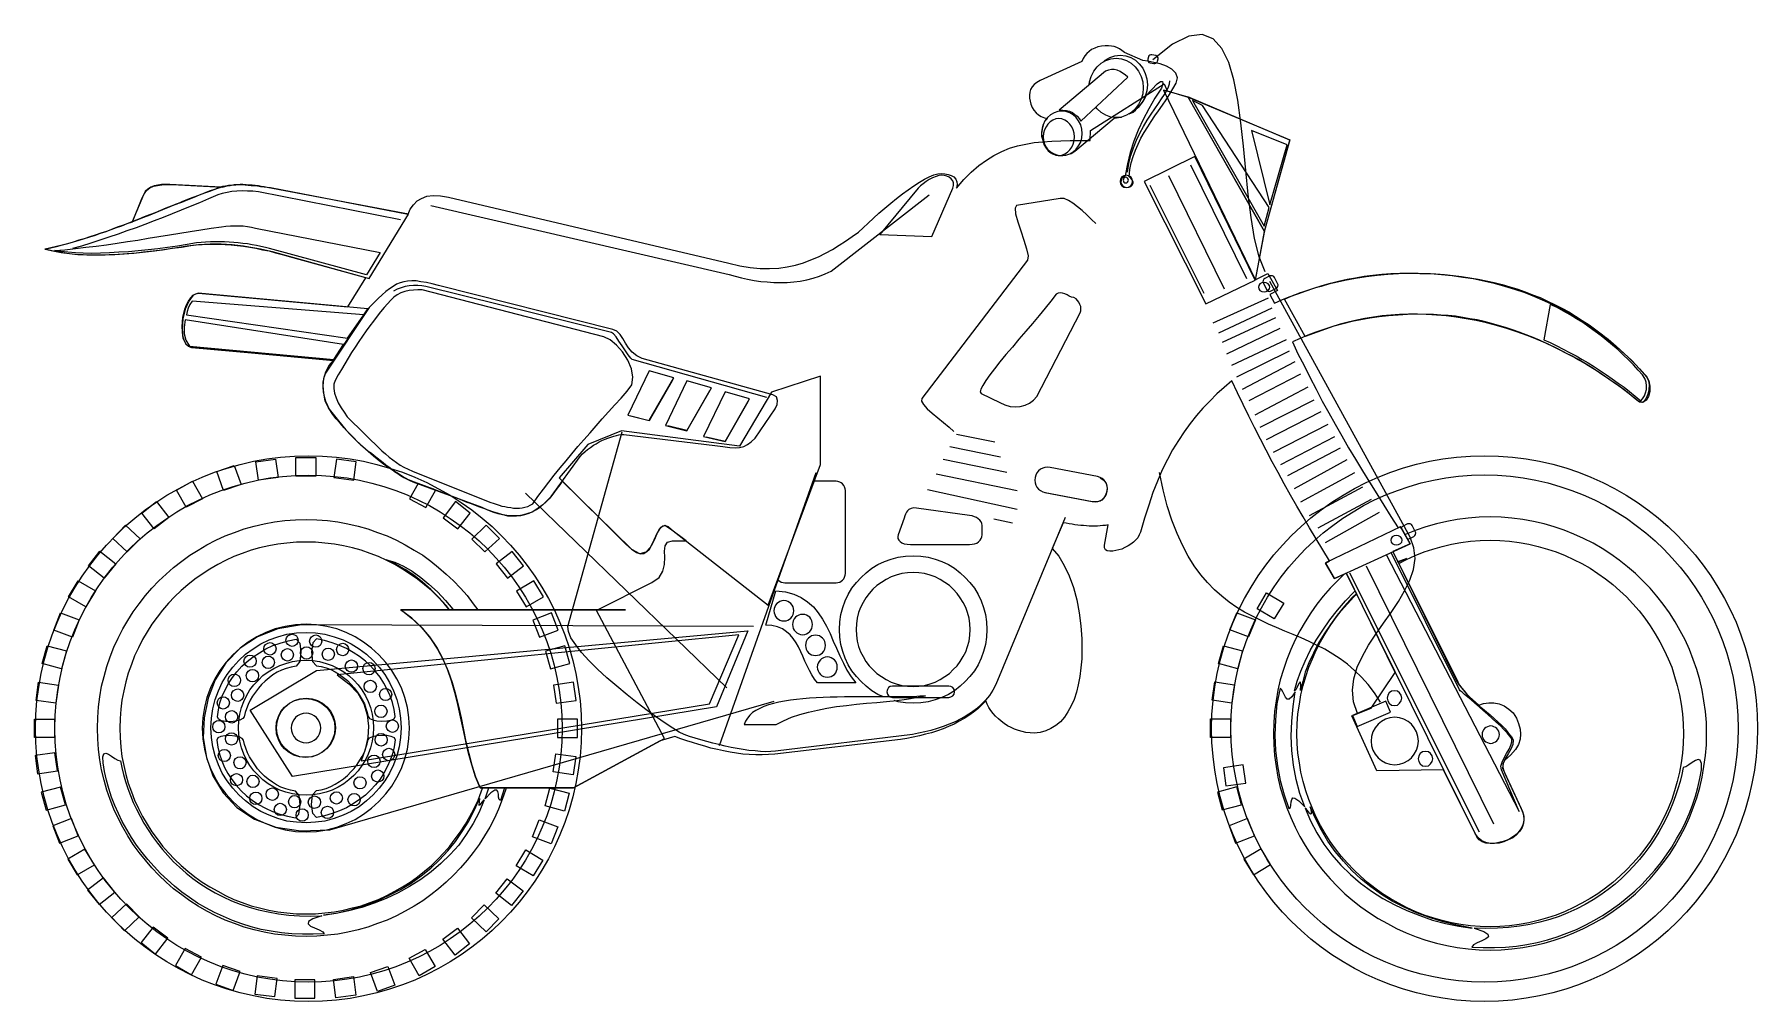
# Model space of a CAD drawing. Header units: millimetres. Extents: x -3208.02 to -3205.86, y 1770.13 to 1771.34.
import ezdxf

# ---------------------------------------------------------------- set-up
doc = ezdxf.new("R2010")
doc.units = ezdxf.units.MM
doc.header["$LTSCALE"] = 10
doc.layers.add('Veículos', color=2, linetype='Continuous')

msp = doc.modelspace()

# ---------------------------------------------------------------- linework, layer by layer
at = {"layer": 'Veículos'}
for points in [[(-3206.6495, 1771.2415), (-3206.6446, 1771.2435), (-3206.6417, 1771.2458), (-3206.6394, 1771.2484), (-3206.6368, 1771.2507), (-3206.6348, 1771.2533), (-3206.6329, 1771.2559), (-3206.6312, 1771.2585), (-3206.6296, 1771.2615), (-3206.628, 1771.2644), (-3206.6146, 1771.2791), (-3206.6103, 1771.2817), (-3206.6077, 1771.2817), (-3206.6074, 1771.2794), (-3206.609, 1771.2735), (-3206.6175, 1771.2608), (-3206.625, 1771.2477), (-3206.6319, 1771.2343), (-3206.6381, 1771.2209), (-3206.6436, 1771.2069), (-3206.6482, 1771.1928), (-3206.6518, 1771.1784), (-3206.6544, 1771.1634), (-3206.6571, 1771.1618), (-3206.659, 1771.1598), (-3206.6597, 1771.1575), (-3206.66, 1771.1552), (-3206.6593, 1771.153), (-3206.6577, 1771.1513), (-3206.6558, 1771.1497), (-3206.6531, 1771.149), (-3206.6499, 1771.1494), (-3206.6473, 1771.1503), (-3206.6456, 1771.152), (-3206.6446, 1771.1543), (-3206.6446, 1771.1562), (-3206.6456, 1771.1585), (-3206.6473, 1771.1608), (-3206.6495, 1771.1624), (-3206.6485, 1771.1713), (-3206.6469, 1771.1798), (-3206.6446, 1771.1879), (-3206.6417, 1771.1958), (-3206.6384, 1771.2033), (-3206.6348, 1771.2108), (-3206.6306, 1771.2177), (-3206.6263, 1771.2248), (-3206.6218, 1771.2317), (-3206.6172, 1771.2386), (-3206.6126, 1771.2451), (-3206.6077, 1771.252), (-3206.6031, 1771.2588), (-3206.5989, 1771.2657), (-3206.5946, 1771.2726), (-3206.5907, 1771.2798), (-3206.5891, 1771.2866), (-3206.591, 1771.2925), (-3206.5959, 1771.2974), (-3206.6028, 1771.301), (-3206.6106, 1771.3039), (-3206.6188, 1771.3059), (-3206.6263, 1771.3075), (-3206.6322, 1771.3082), (-3206.6554, 1771.3183), (-3206.6587, 1771.3209), (-3206.6616, 1771.3229), (-3206.6649, 1771.3245), (-3206.6682, 1771.3258), (-3206.6718, 1771.3262), (-3206.6754, 1771.3265), (-3206.6796, 1771.3265), (-3206.6842, 1771.3262), (-3206.6888, 1771.3252), (-3206.6927, 1771.3236), (-3206.6966, 1771.3219), (-3206.6999, 1771.3196), (-3206.7028, 1771.317), (-3206.7051, 1771.3141), (-3206.7074, 1771.3108), (-3206.709, 1771.3069), (-3206.7613, 1771.283), (-3206.7652, 1771.2807), (-3206.7685, 1771.2781), (-3206.7711, 1771.2752), (-3206.7731, 1771.2719), (-3206.7741, 1771.2686), (-3206.7747, 1771.2647), (-3206.7744, 1771.2611), (-3206.7737, 1771.2572), (-3206.7727, 1771.2533), (-3206.7711, 1771.2494), (-3206.7692, 1771.2458), (-3206.7662, 1771.2425), (-3206.7633, 1771.2399), (-3206.7597, 1771.2379), (-3206.7558, 1771.2363), (-3206.7518, 1771.2356), (-3206.7551, 1771.232), (-3206.7574, 1771.2278), (-3206.7587, 1771.2232), (-3206.7593, 1771.2183), (-3206.7593, 1771.2131), (-3206.758, 1771.2082), (-3206.7564, 1771.203), (-3206.7538, 1771.1984), (-3206.7512, 1771.1948), (-3206.7476, 1771.1922), (-3206.7433, 1771.1902), (-3206.7384, 1771.1892), (-3206.7329, 1771.1892), (-3206.7276, 1771.1899), (-3206.7224, 1771.1915), (-3206.7178, 1771.1945), (-3206.6685, 1771.236), (-3206.66, 1771.237), (-3206.6593, 1771.2373), (-3206.6593, 1771.2373)], [(-3206.4789, 1771.0431), (-3206.4865, 1771.0621), (-3206.4923, 1771.085), (-3206.4966, 1771.1114), (-3206.5002, 1771.1402), (-3206.5031, 1771.1703), (-3206.5061, 1771.2007), (-3206.5093, 1771.2301), (-3206.5133, 1771.2585), (-3206.5182, 1771.284), (-3206.5247, 1771.3059), (-3206.5332, 1771.3232), (-3206.5443, 1771.3353), (-3206.558, 1771.3409), (-3206.5747, 1771.3389), (-3206.5953, 1771.3285), (-3206.6198, 1771.3089)], [(-3206.6995, 1771.2775), (-3206.6992, 1771.2814), (-3206.6973, 1771.2883), (-3206.694, 1771.2948), (-3206.6897, 1771.3003), (-3206.6848, 1771.3049), (-3206.679, 1771.3082), (-3206.6727, 1771.3105), (-3206.6659, 1771.3111), (-3206.659, 1771.3105), (-3206.6528, 1771.3082), (-3206.6469, 1771.3049), (-3206.642, 1771.3003), (-3206.6378, 1771.2948), (-3206.6345, 1771.2883), (-3206.6325, 1771.2814), (-3206.6319, 1771.2739), (-3206.6325, 1771.2664), (-3206.6345, 1771.2595), (-3206.6378, 1771.253), (-3206.642, 1771.2474), (-3206.6469, 1771.2428), (-3206.6528, 1771.2396), (-3206.659, 1771.2373), (-3206.6659, 1771.2366), (-3206.6727, 1771.2373), (-3206.679, 1771.2396), (-3206.6848, 1771.2428), (-3206.6897, 1771.2474), (-3206.6914, 1771.2497), (-3206.6914, 1771.2497)], [(-3206.6816, 1771.3066), (-3206.6796, 1771.3085), (-3206.6737, 1771.3118), (-3206.6675, 1771.3141), (-3206.6607, 1771.3147), (-3206.6538, 1771.3141), (-3206.6476, 1771.3118), (-3206.6417, 1771.3085), (-3206.6368, 1771.3039), (-3206.6325, 1771.2984), (-3206.6293, 1771.2918), (-3206.6273, 1771.285), (-3206.6267, 1771.2775), (-3206.6273, 1771.27), (-3206.6293, 1771.2631), (-3206.6325, 1771.2566), (-3206.6368, 1771.251), (-3206.6417, 1771.2464), (-3206.645, 1771.2445), (-3206.645, 1771.2448)], [(-3206.6162, 1771.3144), (-3206.6211, 1771.3154), (-3206.6224, 1771.3154), (-3206.6237, 1771.315), (-3206.6247, 1771.3141), (-3206.6253, 1771.3128), (-3206.626, 1771.3098), (-3206.626, 1771.3082), (-3206.6257, 1771.3069), (-3206.6247, 1771.3059), (-3206.6231, 1771.3052), (-3206.6185, 1771.3043), (-3206.6172, 1771.3043), (-3206.6159, 1771.3049), (-3206.6146, 1771.3059), (-3206.6139, 1771.3072), (-3206.6133, 1771.3101), (-3206.6133, 1771.3115), (-3206.6139, 1771.3128), (-3206.6149, 1771.3138), (-3206.6162, 1771.3144)], [(-3206.6018, 1771.27), (-3206.5754, 1771.2624), (-3206.4479, 1771.2085), (-3206.4799, 1771.0948), (-3206.4914, 1771.033), (-3206.4757, 1771.0409), (-3206.4636, 1771.0196), (-3206.4731, 1771.0147), (-3206.4672, 1771.0039), (-3206.4574, 1771.0082), (-3206.4476, 1771.0121), (-3206.4378, 1771.0157), (-3206.4276, 1771.0193), (-3206.4178, 1771.0226), (-3206.4074, 1771.0258), (-3206.3972, 1771.0288), (-3206.3868, 1771.0314), (-3206.3763, 1771.0337), (-3206.3655, 1771.0356), (-3206.3547, 1771.0376), (-3206.344, 1771.0389), (-3206.3328, 1771.0402), (-3206.3214, 1771.0409), (-3206.31, 1771.0415), (-3206.2985, 1771.0415), (-3206.2871, 1771.0415), (-3206.276, 1771.0412), (-3206.2649, 1771.0405), (-3206.2541, 1771.0396), (-3206.2433, 1771.0386), (-3206.2328, 1771.0373), (-3206.2224, 1771.0356), (-3206.2119, 1771.034), (-3206.2018, 1771.032), (-3206.1917, 1771.0297), (-3206.1819, 1771.0271), (-3206.1721, 1771.0242), (-3206.1622, 1771.0212), (-3206.1528, 1771.018), (-3206.1436, 1771.0144), (-3206.1341, 1771.0108), (-3206.125, 1771.0065), (-3206.1162, 1771.0023), (-3206.107, 1770.9977), (-3206.0982, 1770.9928), (-3206.0897, 1770.9876), (-3206.0812, 1770.982), (-3206.0727, 1770.9765), (-3206.0642, 1770.9703), (-3206.056, 1770.9641), (-3206.0479, 1770.9575), (-3206.0397, 1770.9506), (-3206.0319, 1770.9435), (-3206.024, 1770.9363), (-3206.0162, 1770.9284), (-3206.0083, 1770.9203), (-3206.0008, 1770.9121), (-3205.9979, 1770.9065), (-3205.9966, 1770.8997), (-3205.9966, 1770.8928), (-3205.9982, 1770.8866), (-3206.0011, 1770.882), (-3206.0054, 1770.8794), (-3206.0106, 1770.8804), (-3206.0168, 1770.8856), (-3206.023, 1770.8905), (-3206.0292, 1770.8954), (-3206.0358, 1770.9003), (-3206.0426, 1770.9049), (-3206.0495, 1770.9098), (-3206.0567, 1770.9144), (-3206.0639, 1770.9193), (-3206.0711, 1770.9239), (-3206.0786, 1770.9284), (-3206.0864, 1770.9327), (-3206.094, 1770.9373), (-3206.1018, 1770.9412), (-3206.11, 1770.9454), (-3206.1181, 1770.9494), (-3206.1263, 1770.9533), (-3206.1348, 1770.9572), (-3206.143, 1770.9608), (-3206.1515, 1770.9641), (-3206.1603, 1770.9673), (-3206.1688, 1770.9703), (-3206.1776, 1770.9732), (-3206.1864, 1770.9758), (-3206.1953, 1770.9784), (-3206.2041, 1770.9807), (-3206.2132, 1770.9827), (-3206.2224, 1770.9843), (-3206.2312, 1770.986), (-3206.2404, 1770.9873), (-3206.2495, 1770.9882), (-3206.2587, 1770.9889), (-3206.2678, 1770.9895), (-3206.277, 1770.9895), (-3206.2881, 1770.9899), (-3206.2992, 1770.9899), (-3206.3103, 1770.9895), (-3206.3214, 1770.9889), (-3206.3322, 1770.9879), (-3206.343, 1770.9863), (-3206.3538, 1770.9846), (-3206.3642, 1770.9824), (-3206.3747, 1770.9801), (-3206.3851, 1770.9775), (-3206.3953, 1770.9742), (-3206.4054, 1770.9709), (-3206.4155, 1770.9673), (-3206.4253, 1770.9637), (-3206.4351, 1770.9595), (-3206.4446, 1770.9552), (-3206.4378, 1770.9402), (-3206.4302, 1770.9255), (-3206.4231, 1770.9108), (-3206.4152, 1770.8961), (-3206.4074, 1770.881), (-3206.3992, 1770.8663), (-3206.391, 1770.852), (-3206.3829, 1770.8372), (-3206.3743, 1770.8225), (-3206.3655, 1770.8082), (-3206.357, 1770.7935), (-3206.3482, 1770.7791), (-3206.3391, 1770.7647), (-3206.3302, 1770.7503), (-3206.3214, 1770.7363), (-3206.3123, 1770.7219), (-3206.3093, 1770.7235), (-3206.2972, 1770.7019), (-3206.3188, 1770.6921), (-3206.2374, 1770.5287), (-3206.2351, 1770.5248), (-3206.2325, 1770.5209), (-3206.2292, 1770.5173), (-3206.2263, 1770.5137), (-3206.2227, 1770.5101), (-3206.2188, 1770.5065), (-3206.2152, 1770.5032), (-3206.2109, 1770.4997), (-3206.2051, 1770.5016), (-3206.1985, 1770.5026), (-3206.192, 1770.5023), (-3206.1855, 1770.501), (-3206.1792, 1770.4987), (-3206.1734, 1770.4947), (-3206.1681, 1770.4898), (-3206.1639, 1770.4833), (-3206.1613, 1770.4764), (-3206.1593, 1770.4696), (-3206.1587, 1770.463), (-3206.1593, 1770.4568), (-3206.1613, 1770.4503), (-3206.1652, 1770.4438), (-3206.1711, 1770.4369), (-3206.1789, 1770.43), (-3206.1809, 1770.4255), (-3206.1809, 1770.4212), (-3206.1796, 1770.4173), (-3206.1779, 1770.413), (-3206.1564, 1770.3663), (-3206.1544, 1770.3604), (-3206.1544, 1770.3549), (-3206.1557, 1770.3493), (-3206.1583, 1770.3444), (-3206.1616, 1770.3398), (-3206.1658, 1770.3359), (-3206.1707, 1770.3326), (-3206.1756, 1770.33), (-3206.1805, 1770.3284), (-3206.1858, 1770.3271), (-3206.1913, 1770.3261), (-3206.1969, 1770.3261), (-3206.2021, 1770.3271), (-3206.2074, 1770.3294), (-3206.2119, 1770.333), (-3206.2155, 1770.3385), (-3206.2554, 1770.4186), (-3206.3391, 1770.4173), (-3206.3704, 1770.4863), (-3206.3462, 1770.4957), (-3206.3159, 1770.5405), (-3206.377, 1770.665), (-3206.392, 1770.6585), (-3206.4031, 1770.6778), (-3206.3982, 1770.6807), (-3206.4067, 1770.6944), (-3206.4152, 1770.7082), (-3206.4234, 1770.7219), (-3206.4312, 1770.7356), (-3206.4394, 1770.7493), (-3206.4472, 1770.7631), (-3206.4551, 1770.7771), (-3206.4626, 1770.7912), (-3206.4701, 1770.8049), (-3206.4776, 1770.8193), (-3206.4848, 1770.8333), (-3206.4923, 1770.8477), (-3206.4995, 1770.8621), (-3206.5067, 1770.8768), (-3206.5136, 1770.8915), (-3206.5208, 1770.9062), (-3206.5302, 1770.898), (-3206.5394, 1770.8899), (-3206.5482, 1770.881), (-3206.5571, 1770.8722), (-3206.5652, 1770.8627), (-3206.5731, 1770.8529), (-3206.5806, 1770.8425), (-3206.5878, 1770.8317), (-3206.595, 1770.8199), (-3206.6015, 1770.8075), (-3206.608, 1770.7948), (-3206.6139, 1770.7807), (-3206.6198, 1770.7663), (-3206.625, 1770.7506), (-3206.6303, 1770.7343), (-3206.6352, 1770.7167), (-3206.6368, 1770.7131), (-3206.6387, 1770.7095), (-3206.6414, 1770.7065), (-3206.644, 1770.7039), (-3206.6473, 1770.7016), (-3206.6508, 1770.6993), (-3206.6548, 1770.6974), (-3206.6587, 1770.6954), (-3206.6623, 1770.6944), (-3206.6662, 1770.6935), (-3206.6701, 1770.6928), (-3206.6737, 1770.6925), (-3206.677, 1770.6931), (-3206.6793, 1770.6944), (-3206.6806, 1770.6967), (-3206.6803, 1770.7003), (-3206.676, 1770.7258), (-3206.6793, 1770.7251), (-3206.6825, 1770.7248), (-3206.6858, 1770.7245), (-3206.6894, 1770.7242), (-3206.6927, 1770.7242), (-3206.6963, 1770.7242), (-3206.6995, 1770.7242), (-3206.7031, 1770.7245), (-3206.7067, 1770.7248), (-3206.7103, 1770.7251), (-3206.7139, 1770.7255), (-3206.7175, 1770.7258), (-3206.7211, 1770.7265), (-3206.7247, 1770.7271), (-3206.7286, 1770.7278), (-3206.7322, 1770.7284), (-3206.746, 1770.6961), (-3206.7378, 1770.6866), (-3206.7309, 1770.6748), (-3206.7247, 1770.6617), (-3206.7195, 1770.647), (-3206.7152, 1770.6317), (-3206.7123, 1770.6153), (-3206.71, 1770.599), (-3206.709, 1770.5827), (-3206.7087, 1770.5699), (-3206.709, 1770.5578), (-3206.71, 1770.5464), (-3206.7113, 1770.5356), (-3206.7133, 1770.5251), (-3206.7156, 1770.5157), (-3206.7185, 1770.5065), (-3206.7221, 1770.4987), (-3206.7263, 1770.4912), (-3206.7306, 1770.4846), (-3206.7358, 1770.4787), (-3206.7414, 1770.4742), (-3206.7476, 1770.4702), (-3206.7541, 1770.4673), (-3206.7613, 1770.4653), (-3206.7688, 1770.4643), (-3206.7737, 1770.4647), (-3206.779, 1770.4653), (-3206.7839, 1770.4663), (-3206.7884, 1770.4679), (-3206.7933, 1770.4696), (-3206.7976, 1770.4715), (-3206.8022, 1770.4738), (-3206.8061, 1770.4764), (-3206.81, 1770.4794), (-3206.8136, 1770.4823), (-3206.8172, 1770.4859), (-3206.8201, 1770.4892), (-3206.8231, 1770.4928), (-3206.8254, 1770.4967), (-3206.8277, 1770.5006), (-3206.8293, 1770.5049), (-3206.8342, 1770.5), (-3206.8394, 1770.4951), (-3206.8446, 1770.4908), (-3206.8505, 1770.4866), (-3206.8564, 1770.4826), (-3206.8626, 1770.4794), (-3206.8692, 1770.4758), (-3206.876, 1770.4728), (-3206.8829, 1770.4699), (-3206.8901, 1770.4673), (-3206.8973, 1770.465), (-3206.9048, 1770.463), (-3206.9126, 1770.4611), (-3206.9205, 1770.4594), (-3206.9283, 1770.4578), (-3206.9365, 1770.4565), (-3207.094, 1770.4382), (-3207.1018, 1770.4376), (-3207.1097, 1770.4372), (-3207.1179, 1770.4372), (-3207.126, 1770.4376), (-3207.1339, 1770.4382), (-3207.142, 1770.4392), (-3207.1499, 1770.4405), (-3207.1581, 1770.4421), (-3207.1659, 1770.4438), (-3207.1741, 1770.4457), (-3207.1819, 1770.448), (-3207.1894, 1770.4503), (-3207.1973, 1770.4526), (-3207.2045, 1770.4549), (-3207.212, 1770.4575), (-3207.2192, 1770.4601), (-3207.2378, 1770.4549), (-3207.3466, 1770.3957), (-3207.4636, 1770.3957), (-3207.4692, 1770.4098), (-3207.4741, 1770.4245), (-3207.4783, 1770.4395), (-3207.4816, 1770.4545), (-3207.4849, 1770.4699), (-3207.4881, 1770.4849), (-3207.4914, 1770.5003), (-3207.4953, 1770.5153), (-3207.4996, 1770.53), (-3207.5045, 1770.5447), (-3207.5107, 1770.5588), (-3207.5179, 1770.5722), (-3207.5267, 1770.5853), (-3207.5372, 1770.5974), (-3207.5492, 1770.6088), (-3207.5636, 1770.6193), (-3207.3162, 1770.6193), (-3207.2483, 1770.6536), (-3207.2391, 1770.6598), (-3207.2342, 1770.6676), (-3207.2322, 1770.6761), (-3207.2319, 1770.685), (-3207.2322, 1770.6928), (-3207.2316, 1770.6993), (-3207.2286, 1770.7039), (-3207.2224, 1770.7055), (-3207.2051, 1770.7055), (-3207.2247, 1770.7202), (-3207.2319, 1770.7248), (-3207.2375, 1770.7225), (-3207.2417, 1770.7157), (-3207.2456, 1770.7065), (-3207.2499, 1770.6977), (-3207.2558, 1770.6915), (-3207.2633, 1770.6895), (-3207.2734, 1770.6948), (-3207.3607, 1770.7804), (-3207.3636, 1770.7758), (-3207.3669, 1770.7716), (-3207.3702, 1770.767), (-3207.3737, 1770.7627), (-3207.377, 1770.7585), (-3207.3809, 1770.7546), (-3207.3849, 1770.751), (-3207.3891, 1770.7477), (-3207.3937, 1770.7444), (-3207.3983, 1770.7418), (-3207.4035, 1770.7399), (-3207.4091, 1770.7382), (-3207.4146, 1770.7372), (-3207.4211, 1770.7369), (-3207.4277, 1770.7372), (-3207.4349, 1770.7382), (-3207.4417, 1770.7402), (-3207.4476, 1770.7421), (-3207.4535, 1770.7441), (-3207.4587, 1770.7461), (-3207.4639, 1770.748), (-3207.4692, 1770.75), (-3207.4744, 1770.7519), (-3207.4796, 1770.7539), (-3207.4855, 1770.7562), (-3207.4917, 1770.7588), (-3207.4983, 1770.7614), (-3207.5058, 1770.7644), (-3207.5143, 1770.7676), (-3207.5234, 1770.7709), (-3207.5339, 1770.7748), (-3207.5457, 1770.7791), (-3207.5532, 1770.7823), (-3207.5607, 1770.7863), (-3207.5682, 1770.7908), (-3207.5757, 1770.7954), (-3207.5829, 1770.8006), (-3207.5901, 1770.8062), (-3207.5973, 1770.8118), (-3207.6038, 1770.8176), (-3207.6107, 1770.8235), (-3207.6169, 1770.8294), (-3207.6228, 1770.8356), (-3207.6287, 1770.8415), (-3207.6342, 1770.8474), (-3207.6391, 1770.8533), (-3207.644, 1770.8588), (-3207.6483, 1770.8641), (-3207.6538, 1770.8725), (-3207.6578, 1770.8814), (-3207.6597, 1770.8908), (-3207.6604, 1770.9), (-3207.6594, 1770.9091), (-3207.6571, 1770.9176), (-3207.6532, 1770.9252), (-3207.6476, 1770.9317), (-3207.8251, 1770.9477), (-3207.8293, 1770.9494), (-3207.8326, 1770.9526), (-3207.8346, 1770.9572), (-3207.8362, 1770.9624), (-3207.8368, 1770.9683), (-3207.8372, 1770.9745), (-3207.8368, 1770.9804), (-3207.8362, 1770.986), (-3207.8352, 1770.9912), (-3207.8339, 1770.9964), (-3207.8316, 1771.0016), (-3207.8293, 1771.0065), (-3207.8264, 1771.0105), (-3207.8234, 1771.0137), (-3207.8202, 1771.0157), (-3207.8166, 1771.0163), (-3207.6296, 1770.9993), (-3207.6068, 1771.0356), (-3207.7238, 1771.068), (-3207.7313, 1771.0699), (-3207.7388, 1771.0716), (-3207.7463, 1771.0729), (-3207.7535, 1771.0742), (-3207.7604, 1771.0752), (-3207.7676, 1771.0762), (-3207.7744, 1771.0768), (-3207.7816, 1771.0775), (-3207.7885, 1771.0778), (-3207.7953, 1771.0778), (-3207.8022, 1771.0778), (-3207.8094, 1771.0775), (-3207.8166, 1771.0768), (-3207.8238, 1771.0762), (-3207.831, 1771.0752), (-3207.8385, 1771.0742), (-3207.8493, 1771.0722), (-3207.8604, 1771.0706), (-3207.8718, 1771.069), (-3207.8833, 1771.0677), (-3207.8947, 1771.0667), (-3207.9061, 1771.0657), (-3207.9176, 1771.0647), (-3207.9287, 1771.0644), (-3207.9398, 1771.0641), (-3207.9509, 1771.0641), (-3207.9614, 1771.0644), (-3207.9718, 1771.065), (-3207.982, 1771.0663), (-3207.9914, 1771.0677), (-3208.0006, 1771.0693), (-3208.0094, 1771.0716), (-3208.0019, 1771.0732), (-3207.9947, 1771.0748), (-3207.9875, 1771.0768), (-3207.9807, 1771.0788), (-3207.9735, 1771.0807), (-3207.9666, 1771.0827), (-3207.9597, 1771.085), (-3207.9529, 1771.0869), (-3207.946, 1771.0892), (-3207.9395, 1771.0915), (-3207.9326, 1771.0938), (-3207.9261, 1771.0961), (-3207.9195, 1771.0987), (-3207.9127, 1771.101), (-3207.9061, 1771.1036), (-3207.8996, 1771.1059), (-3207.8872, 1771.136), (-3207.8846, 1771.1415), (-3207.8816, 1771.1454), (-3207.8777, 1771.1484), (-3207.8731, 1771.1507), (-3207.8682, 1771.1516), (-3207.8627, 1771.1523), (-3207.8565, 1771.1526), (-3207.8499, 1771.1526), (-3207.7872, 1771.1494), (-3207.7839, 1771.1503), (-3207.7806, 1771.151), (-3207.777, 1771.1516), (-3207.7735, 1771.1523), (-3207.7699, 1771.1523), (-3207.7663, 1771.1526), (-3207.7623, 1771.1526), (-3207.7584, 1771.1523), (-3207.7545, 1771.152), (-3207.7506, 1771.1516), (-3207.7466, 1771.1513), (-3207.7427, 1771.151), (-3207.7388, 1771.1503), (-3207.7346, 1771.1497), (-3207.7306, 1771.1494), (-3207.7264, 1771.1487), (-3207.5538, 1771.1154), (-3207.5512, 1771.1216), (-3207.5473, 1771.1271), (-3207.5427, 1771.132), (-3207.5372, 1771.1353), (-3207.5303, 1771.1379), (-3207.5225, 1771.1389), (-3207.5133, 1771.1386), (-3207.5032, 1771.1366), (-3207.1515, 1771.0539), (-3207.1378, 1771.0507), (-3207.1247, 1771.0484), (-3207.1123, 1771.0474), (-3207.1005, 1771.0471), (-3207.0891, 1771.0477), (-3207.0783, 1771.0494), (-3207.0682, 1771.0516), (-3207.058, 1771.0546), (-3207.0486, 1771.0582), (-3207.0391, 1771.0621), (-3207.0303, 1771.0667), (-3207.0218, 1771.0713), (-3207.0133, 1771.0765), (-3207.0051, 1771.0817), (-3206.9969, 1771.0873), (-3206.9891, 1771.0928), (-3206.9832, 1771.0984), (-3206.977, 1771.1043), (-3206.9701, 1771.1105), (-3206.9633, 1771.1167), (-3206.9561, 1771.1229), (-3206.9486, 1771.1291), (-3206.9414, 1771.135), (-3206.9338, 1771.1409), (-3206.9267, 1771.1461), (-3206.9195, 1771.151), (-3206.9126, 1771.1556), (-3206.9064, 1771.1592), (-3206.9002, 1771.1624), (-3206.8946, 1771.1647), (-3206.8897, 1771.166), (-3206.8855, 1771.1664), (-3206.8809, 1771.166), (-3206.8767, 1771.1654), (-3206.8728, 1771.1641), (-3206.8695, 1771.1621), (-3206.8669, 1771.1595), (-3206.8656, 1771.1562), (-3206.8652, 1771.1526), (-3206.8662, 1771.1481), (-3206.8567, 1771.1588), (-3206.8476, 1771.1683), (-3206.8381, 1771.1765), (-3206.8286, 1771.1833), (-3206.8192, 1771.1892), (-3206.8093, 1771.1941), (-3206.7995, 1771.1981), (-3206.7894, 1771.201), (-3206.779, 1771.2033), (-3206.7685, 1771.2052), (-3206.7577, 1771.2062), (-3206.7466, 1771.2072), (-3206.7352, 1771.2075), (-3206.7234, 1771.2079), (-3206.7113, 1771.2079), (-3206.6986, 1771.2079), (-3206.6982, 1771.2206), (-3206.6057, 1771.2788), (-3206.6018, 1771.27)], [(-3206.6793, 1771.2948), (-3206.7375, 1771.2458), (-3206.7326, 1771.2461), (-3206.7283, 1771.2454), (-3206.7244, 1771.2445), (-3206.7208, 1771.2428), (-3206.7175, 1771.2405), (-3206.7149, 1771.2383), (-3206.7123, 1771.2353), (-3206.71, 1771.232), (-3206.6512, 1771.2873), (-3206.6544, 1771.2902), (-3206.6577, 1771.2925), (-3206.661, 1771.2945), (-3206.6646, 1771.2961), (-3206.6682, 1771.2968), (-3206.6718, 1771.2968), (-3206.6754, 1771.2961), (-3206.6793, 1771.2948)], [(-3206.6515, 1771.168), (-3206.6499, 1771.1788), (-3206.6473, 1771.1889), (-3206.6443, 1771.1987), (-3206.6404, 1771.2082), (-3206.6361, 1771.217), (-3206.6316, 1771.2255), (-3206.627, 1771.2334), (-3206.6221, 1771.2409), (-3206.6175, 1771.2477), (-3206.6129, 1771.2543), (-3206.609, 1771.2602), (-3206.6054, 1771.2657), (-3206.6021, 1771.2706), (-3206.6002, 1771.2752), (-3206.5989, 1771.2791), (-3206.5986, 1771.2827)], [(-3206.491, 1771.0327), (-3206.4799, 1771.0935), (-3206.5757, 1771.2624), (-3206.6064, 1771.2709), (-3206.491, 1771.0327)], [(-3206.576, 1771.2628), (-3206.4799, 1771.0938), (-3206.4482, 1771.2082), (-3206.576, 1771.2628)], [(-3206.474, 1771.1239), (-3206.5574, 1771.2517), (-3206.5701, 1771.2579), (-3206.4802, 1771.1003), (-3206.474, 1771.1239)], [(-3206.7338, 1771.2448), (-3206.7391, 1771.2441), (-3206.7437, 1771.2425), (-3206.7482, 1771.2399), (-3206.7518, 1771.2366), (-3206.7551, 1771.2324), (-3206.7574, 1771.2275), (-3206.7587, 1771.2222), (-3206.7593, 1771.2167), (-3206.7587, 1771.2111), (-3206.7574, 1771.2059), (-3206.7551, 1771.201), (-3206.7518, 1771.1971), (-3206.7482, 1771.1938), (-3206.7437, 1771.1912), (-3206.7391, 1771.1896), (-3206.7338, 1771.1889), (-3206.7289, 1771.1896), (-3206.724, 1771.1912), (-3206.7198, 1771.1938), (-3206.7159, 1771.1971), (-3206.7129, 1771.201), (-3206.7103, 1771.2059), (-3206.709, 1771.2111), (-3206.7084, 1771.2167), (-3206.709, 1771.2222), (-3206.7103, 1771.2275), (-3206.7129, 1771.2324), (-3206.7159, 1771.2366), (-3206.7198, 1771.2399), (-3206.724, 1771.2425), (-3206.7289, 1771.2441), (-3206.7338, 1771.2448)], [(-3206.7378, 1771.2353), (-3206.7417, 1771.235), (-3206.7453, 1771.2334), (-3206.7486, 1771.2314), (-3206.7515, 1771.2285), (-3206.7538, 1771.2252), (-3206.7558, 1771.2213), (-3206.7571, 1771.217), (-3206.7574, 1771.2124), (-3206.7571, 1771.2079), (-3206.7558, 1771.2033), (-3206.7538, 1771.1994), (-3206.7515, 1771.1961), (-3206.7486, 1771.1932), (-3206.7453, 1771.1912), (-3206.7417, 1771.1896), (-3206.7378, 1771.1892), (-3206.7338, 1771.1896), (-3206.7303, 1771.1912), (-3206.727, 1771.1932), (-3206.724, 1771.1961), (-3206.7214, 1771.1994), (-3206.7198, 1771.2033), (-3206.7185, 1771.2079), (-3206.7182, 1771.2124), (-3206.7185, 1771.217), (-3206.7198, 1771.2213), (-3206.7214, 1771.2252), (-3206.724, 1771.2285), (-3206.727, 1771.2314), (-3206.7303, 1771.2334), (-3206.7338, 1771.235), (-3206.7378, 1771.2353)], [(-3206.4512, 1771.2023), (-3206.4959, 1771.2203), (-3206.4731, 1771.1271), (-3206.4512, 1771.2023)], [(-3206.4914, 1771.0327), (-3206.5672, 1771.1879), (-3206.6306, 1771.1566), (-3206.5535, 1771.0029), (-3206.4914, 1771.0327)], [(-3206.5021, 1771.0343), (-3206.5721, 1771.1771)], [(-3207.5535, 1771.1154), (-3207.7306, 1771.149), (-3207.7342, 1771.1497), (-3207.7381, 1771.1503), (-3207.7417, 1771.151), (-3207.7457, 1771.1513), (-3207.7496, 1771.152), (-3207.7532, 1771.152), (-3207.7571, 1771.1523), (-3207.761, 1771.1526), (-3207.7646, 1771.1526), (-3207.7686, 1771.1523), (-3207.7721, 1771.1523), (-3207.7757, 1771.1516), (-3207.7793, 1771.1513), (-3207.7829, 1771.1507), (-3207.7865, 1771.15), (-3207.7898, 1771.149), (-3207.7967, 1771.1464), (-3207.8035, 1771.1441), (-3207.8104, 1771.1415), (-3207.8169, 1771.1389), (-3207.8238, 1771.1363), (-3207.8306, 1771.1337), (-3207.8375, 1771.1311), (-3207.844, 1771.1281), (-3207.8509, 1771.1255), (-3207.8578, 1771.1229), (-3207.8643, 1771.1199), (-3207.8712, 1771.1173), (-3207.878, 1771.1147), (-3207.8849, 1771.1121), (-3207.8914, 1771.1092), (-3207.8983, 1771.1065), (-3207.9052, 1771.1039), (-3207.912, 1771.1013), (-3207.9189, 1771.099), (-3207.9257, 1771.0964), (-3207.9323, 1771.0938), (-3207.9392, 1771.0915), (-3207.9463, 1771.0892), (-3207.9532, 1771.0869), (-3207.9601, 1771.0846), (-3207.9669, 1771.0827), (-3207.9738, 1771.0804), (-3207.981, 1771.0784), (-3207.9878, 1771.0765), (-3207.995, 1771.0748), (-3208.0019, 1771.0732), (-3208.0091, 1771.0716), (-3207.9993, 1771.0693), (-3207.9891, 1771.0673), (-3207.9787, 1771.066), (-3207.9679, 1771.065), (-3207.9568, 1771.0644), (-3207.9454, 1771.0644), (-3207.9336, 1771.0644), (-3207.9218, 1771.065), (-3207.9101, 1771.0657), (-3207.898, 1771.0667), (-3207.8859, 1771.068), (-3207.8738, 1771.0693), (-3207.8617, 1771.0709), (-3207.8499, 1771.0726), (-3207.8382, 1771.0742), (-3207.8264, 1771.0762), (-3207.8195, 1771.0768), (-3207.8123, 1771.0775), (-3207.8055, 1771.0778), (-3207.7983, 1771.0778), (-3207.7908, 1771.0778), (-3207.7833, 1771.0775), (-3207.7757, 1771.0768), (-3207.7682, 1771.0762), (-3207.7604, 1771.0752), (-3207.7525, 1771.0739), (-3207.7447, 1771.0726), (-3207.7365, 1771.0709), (-3207.7283, 1771.0693), (-3207.7202, 1771.067), (-3207.7117, 1771.065), (-3207.7032, 1771.0624), (-3207.6029, 1771.0347), (-3207.5535, 1771.1154)], [(-3207.7885, 1771.1494), (-3207.8529, 1771.1526), (-3207.8581, 1771.1526), (-3207.863, 1771.1526), (-3207.8679, 1771.152), (-3207.8725, 1771.151), (-3207.8767, 1771.1494), (-3207.8803, 1771.1467), (-3207.8836, 1771.1438), (-3207.8859, 1771.1396), (-3207.8999, 1771.1059), (-3207.8927, 1771.1088), (-3207.8852, 1771.1118), (-3207.8774, 1771.1147), (-3207.8695, 1771.118), (-3207.8614, 1771.1212), (-3207.8532, 1771.1245), (-3207.8454, 1771.1278), (-3207.8375, 1771.1307), (-3207.8297, 1771.134), (-3207.8221, 1771.1369), (-3207.8153, 1771.1396), (-3207.8087, 1771.1422), (-3207.8025, 1771.1445), (-3207.7973, 1771.1464), (-3207.7924, 1771.1481), (-3207.7885, 1771.1494)], [(-3206.8969, 1771.0876), (-3206.8708, 1771.1481), (-3206.8698, 1771.1513), (-3206.8698, 1771.1546), (-3206.8708, 1771.1572), (-3206.8728, 1771.1598), (-3206.8754, 1771.1618), (-3206.8783, 1771.1631), (-3206.8816, 1771.1641), (-3206.8848, 1771.1644), (-3206.8881, 1771.1641), (-3206.8917, 1771.1628), (-3206.896, 1771.1611), (-3206.9002, 1771.1588), (-3206.9041, 1771.1566), (-3206.908, 1771.1536), (-3206.9113, 1771.151), (-3206.9143, 1771.1481), (-3206.9623, 1771.0899), (-3206.8969, 1771.0876)], [(-3206.6531, 1771.1644), (-3206.6561, 1771.1637), (-3206.6587, 1771.1621), (-3206.6603, 1771.1595), (-3206.661, 1771.1566), (-3206.6603, 1771.1536), (-3206.6587, 1771.151), (-3206.6561, 1771.1494), (-3206.6531, 1771.1487), (-3206.6502, 1771.1494), (-3206.6476, 1771.151), (-3206.6459, 1771.1536), (-3206.6453, 1771.1566), (-3206.6459, 1771.1595), (-3206.6476, 1771.1621), (-3206.6502, 1771.1637), (-3206.6531, 1771.1644)], [(-3206.6538, 1771.1618), (-3206.6551, 1771.1615), (-3206.6561, 1771.1608), (-3206.6567, 1771.1595), (-3206.6571, 1771.1582), (-3206.6567, 1771.1569), (-3206.6561, 1771.1556), (-3206.6551, 1771.1549), (-3206.6538, 1771.1546), (-3206.6525, 1771.1549), (-3206.6515, 1771.1556), (-3206.6508, 1771.1569), (-3206.6505, 1771.1582), (-3206.6508, 1771.1595), (-3206.6515, 1771.1608), (-3206.6525, 1771.1615), (-3206.6538, 1771.1618)], [(-3206.5554, 1771.016), (-3206.6231, 1771.1513)], [(-3206.5299, 1771.0212), (-3206.5999, 1771.1637)], [(-3207.5636, 1771.1082), (-3207.7414, 1771.1435), (-3207.7486, 1771.1441), (-3207.7555, 1771.1445), (-3207.762, 1771.1448), (-3207.7686, 1771.1445), (-3207.7751, 1771.1438), (-3207.781, 1771.1428), (-3207.7869, 1771.1415), (-3207.7927, 1771.1396), (-3207.8042, 1771.1347), (-3207.8156, 1771.1297), (-3207.827, 1771.1252), (-3207.8385, 1771.1203), (-3207.8499, 1771.1157), (-3207.861, 1771.1111), (-3207.8725, 1771.1069), (-3207.8839, 1771.1026), (-3207.895, 1771.0984), (-3207.9065, 1771.0945), (-3207.9176, 1771.0902), (-3207.929, 1771.0866), (-3207.9404, 1771.0827), (-3207.9519, 1771.0791), (-3207.9633, 1771.0755), (-3207.9748, 1771.0722)], [(-3207.5254, 1771.1262), (-3207.1512, 1771.0396), (-3207.1437, 1771.0376), (-3207.1358, 1771.0356), (-3207.128, 1771.0337), (-3207.1198, 1771.0324), (-3207.1116, 1771.031), (-3207.1035, 1771.0304), (-3207.095, 1771.0297), (-3207.0868, 1771.0297), (-3207.0783, 1771.0297), (-3207.0701, 1771.0304), (-3207.062, 1771.0314), (-3207.0538, 1771.033), (-3207.046, 1771.035), (-3207.0381, 1771.0376), (-3207.0306, 1771.0405), (-3207.0234, 1771.0441), (-3206.9002, 1771.1399)], [(-3206.6914, 1771.1036), (-3206.6966, 1771.1088), (-3206.7025, 1771.1144), (-3206.7084, 1771.1199), (-3206.7142, 1771.1248), (-3206.7201, 1771.1294), (-3206.7257, 1771.1327), (-3206.7312, 1771.135), (-3206.7361, 1771.1353), (-3206.7907, 1771.1262), (-3206.7927, 1771.1229), (-3206.792, 1771.116), (-3206.7891, 1771.1059), (-3206.7855, 1771.0945), (-3206.7816, 1771.0827), (-3206.7783, 1771.0719), (-3206.7763, 1771.0631), (-3206.777, 1771.0579), (-3206.9097, 1770.8843), (-3206.91, 1770.8807), (-3206.9074, 1770.8765), (-3206.9028, 1770.8712), (-3206.8966, 1770.8657), (-3206.8894, 1770.8598), (-3206.8822, 1770.8539), (-3206.8754, 1770.8484), (-3206.8695, 1770.8428)], [(-3207.6061, 1771.0392), (-3207.7277, 1771.0722), (-3207.7329, 1771.0735), (-3207.7385, 1771.0748), (-3207.744, 1771.0762), (-3207.7496, 1771.0771), (-3207.7555, 1771.0781), (-3207.761, 1771.0788), (-3207.7669, 1771.0794), (-3207.7725, 1771.0801), (-3207.7784, 1771.0804), (-3207.7842, 1771.0807), (-3207.7901, 1771.0807), (-3207.796, 1771.0807), (-3207.8019, 1771.0807), (-3207.8078, 1771.0804), (-3207.8133, 1771.0801), (-3207.8192, 1771.0794), (-3207.831, 1771.0775), (-3207.8431, 1771.0755), (-3207.8555, 1771.0735), (-3207.8676, 1771.0719), (-3207.88, 1771.0706), (-3207.8924, 1771.0693), (-3207.9045, 1771.0683), (-3207.9166, 1771.0677), (-3207.9284, 1771.067), (-3207.9398, 1771.0667), (-3207.9509, 1771.0663), (-3207.9614, 1771.0667), (-3207.9712, 1771.067), (-3207.9807, 1771.0677), (-3207.9895, 1771.0686), (-3207.9973, 1771.0699), (-3207.9842, 1771.0709), (-3207.9712, 1771.0722), (-3207.9581, 1771.0739), (-3207.945, 1771.0755), (-3207.932, 1771.0771), (-3207.9189, 1771.0791), (-3207.9058, 1771.0811), (-3207.8927, 1771.083), (-3207.8797, 1771.0853), (-3207.8666, 1771.0873), (-3207.8532, 1771.0896), (-3207.8401, 1771.0915), (-3207.827, 1771.0938), (-3207.814, 1771.0958), (-3207.8009, 1771.0977), (-3207.7878, 1771.0997), (-3207.7823, 1771.1003), (-3207.7767, 1771.101), (-3207.7712, 1771.101), (-3207.7659, 1771.101), (-3207.7607, 1771.1007), (-3207.7555, 1771.1), (-3207.7503, 1771.099), (-3207.7453, 1771.0977), (-3207.5888, 1771.0673), (-3207.6061, 1771.0392)], [(-3206.4034, 1770.9712), (-3206.4286, 1770.9618), (-3206.4547, 1771.0088), (-3206.4508, 1771.0105), (-3206.4472, 1771.0121), (-3206.4433, 1771.0137), (-3206.4397, 1771.015), (-3206.4358, 1771.0167), (-3206.4319, 1771.018), (-3206.428, 1771.0193), (-3206.4244, 1771.0206), (-3206.4204, 1771.0219), (-3206.4165, 1771.0229), (-3206.4126, 1771.0242), (-3206.4083, 1771.0252), (-3206.4044, 1771.0265), (-3206.4005, 1771.0275), (-3206.3963, 1771.0288), (-3206.392, 1771.0297), (-3206.3789, 1771.0327), (-3206.3655, 1771.0353), (-3206.3521, 1771.0373), (-3206.3387, 1771.0389), (-3206.3253, 1771.0402), (-3206.3119, 1771.0412), (-3206.2982, 1771.0415), (-3206.2848, 1771.0412), (-3206.2714, 1771.0409), (-3206.258, 1771.0399), (-3206.2446, 1771.0386), (-3206.2312, 1771.0366), (-3206.2181, 1771.0347), (-3206.2047, 1771.0317), (-3206.1917, 1771.0288), (-3206.1789, 1771.0252), (-3206.1662, 1771.0212), (-3206.1534, 1771.017), (-3206.141, 1771.0121), (-3206.1286, 1771.0069), (-3206.1165, 1771.0013), (-3206.1047, 1770.9951), (-3206.093, 1770.9889), (-3206.0815, 1770.9817), (-3206.0704, 1770.9745), (-3206.0596, 1770.9667), (-3206.0488, 1770.9585), (-3206.0387, 1770.95), (-3206.0286, 1770.9408), (-3206.0191, 1770.9317), (-3206.0096, 1770.9216), (-3206.0008, 1770.9114), (-3205.9982, 1770.9069), (-3205.9975, 1770.9013), (-3205.9979, 1770.8951), (-3205.9992, 1770.8895), (-3206.0011, 1770.8846), (-3206.0038, 1770.8807), (-3206.0067, 1770.8791), (-3206.0096, 1770.8797), (-3206.0224, 1770.8899), (-3206.0351, 1770.8997), (-3206.0479, 1770.9085), (-3206.0606, 1770.9173), (-3206.0734, 1770.9252), (-3206.0861, 1770.933), (-3206.0992, 1770.9399), (-3206.1119, 1770.9467), (-3206.1247, 1770.9526), (-3206.1377, 1770.9582), (-3206.1505, 1770.9634), (-3206.1632, 1770.968), (-3206.176, 1770.9722), (-3206.1887, 1770.9758), (-3206.2015, 1770.9791), (-3206.2142, 1770.982), (-3206.227, 1770.9843), (-3206.2394, 1770.9863), (-3206.2518, 1770.9879), (-3206.2639, 1770.9889), (-3206.2763, 1770.9895), (-3206.2884, 1770.9899), (-3206.3005, 1770.9895), (-3206.3123, 1770.9889), (-3206.3244, 1770.9879), (-3206.3358, 1770.9866), (-3206.3476, 1770.985), (-3206.359, 1770.983), (-3206.3701, 1770.9807), (-3206.3816, 1770.9778), (-3206.3927, 1770.9748), (-3206.4034, 1770.9712)], [(-3207.0963, 1770.8889), (-3207.2603, 1770.9343), (-3207.2672, 1770.9376), (-3207.2728, 1770.9422), (-3207.2773, 1770.9477), (-3207.2813, 1770.9536), (-3207.2845, 1770.9595), (-3207.2881, 1770.9644), (-3207.292, 1770.9686), (-3207.297, 1770.9709), (-3207.5159, 1771.0258), (-3207.5238, 1771.0281), (-3207.5309, 1771.0297), (-3207.5378, 1771.0307), (-3207.5437, 1771.0317), (-3207.5492, 1771.0317), (-3207.5545, 1771.0314), (-3207.5594, 1771.0307), (-3207.564, 1771.0294), (-3207.5685, 1771.0275), (-3207.5728, 1771.0248), (-3207.5774, 1771.0219), (-3207.5819, 1771.0183), (-3207.5865, 1771.0144), (-3207.5914, 1771.0095), (-3207.597, 1771.0043), (-3207.6025, 1770.9984), (-3207.6574, 1770.916), (-3207.6597, 1770.9105), (-3207.6607, 1770.9046), (-3207.661, 1770.8984), (-3207.6604, 1770.8925), (-3207.6591, 1770.8866), (-3207.6574, 1770.8807), (-3207.6551, 1770.8755), (-3207.6528, 1770.8709), (-3207.6479, 1770.8647), (-3207.643, 1770.8582), (-3207.6375, 1770.8516), (-3207.6319, 1770.8451), (-3207.6261, 1770.8386), (-3207.6198, 1770.8323), (-3207.6136, 1770.8265), (-3207.6074, 1770.8209), (-3207.6038, 1770.8183), (-3207.5999, 1770.8157), (-3207.5963, 1770.8127), (-3207.5927, 1770.8098), (-3207.5891, 1770.8069), (-3207.5852, 1770.8039), (-3207.5816, 1770.801), (-3207.578, 1770.7984), (-3207.5744, 1770.7954), (-3207.5708, 1770.7928), (-3207.5669, 1770.7902), (-3207.5633, 1770.7876), (-3207.5594, 1770.7853), (-3207.5558, 1770.7833), (-3207.5519, 1770.7814), (-3207.5479, 1770.7797), (-3207.4613, 1770.7477), (-3207.4545, 1770.7444), (-3207.4479, 1770.7421), (-3207.4414, 1770.7399), (-3207.4352, 1770.7385), (-3207.4293, 1770.7372), (-3207.4234, 1770.7369), (-3207.4179, 1770.7369), (-3207.4126, 1770.7376), (-3207.4074, 1770.7385), (-3207.4022, 1770.7402), (-3207.3973, 1770.7425), (-3207.3927, 1770.7451), (-3207.3878, 1770.7484), (-3207.3832, 1770.7523), (-3207.379, 1770.7565), (-3207.3744, 1770.7614), (-3207.3381, 1770.8114), (-3207.3352, 1770.8147), (-3207.3319, 1770.8176), (-3207.3287, 1770.8203), (-3207.3251, 1770.8229), (-3207.3215, 1770.8255), (-3207.3179, 1770.8274), (-3207.3143, 1770.8297), (-3207.3107, 1770.8317), (-3207.3068, 1770.8333), (-3207.3032, 1770.8346), (-3207.2996, 1770.8359), (-3207.296, 1770.8369), (-3207.2927, 1770.8379), (-3207.2894, 1770.8386), (-3207.2862, 1770.8389), (-3207.2832, 1770.8389), (-3207.1692, 1770.8252), (-3207.159, 1770.8238), (-3207.1505, 1770.8229), (-3207.1437, 1770.8225), (-3207.1381, 1770.8229), (-3207.1329, 1770.8242), (-3207.1283, 1770.8265), (-3207.1237, 1770.8297), (-3207.1188, 1770.8343), (-3207.0937, 1770.8712), (-3207.0911, 1770.8765), (-3207.0904, 1770.8817), (-3207.092, 1770.8863), (-3207.0963, 1770.8889)], [(-3207.3976, 1770.7519), (-3207.3911, 1770.7611), (-3207.3842, 1770.7703), (-3207.3773, 1770.7794), (-3207.3705, 1770.7882), (-3207.3633, 1770.7974), (-3207.3558, 1770.8062), (-3207.3486, 1770.815), (-3207.3411, 1770.8238), (-3207.3336, 1770.8323), (-3207.3257, 1770.8412), (-3207.3182, 1770.85), (-3207.3104, 1770.8585), (-3207.3025, 1770.8673), (-3207.2947, 1770.8761), (-3207.2868, 1770.8846), (-3207.279, 1770.8935), (-3207.2734, 1770.9013), (-3207.2721, 1770.9111), (-3207.2737, 1770.9216), (-3207.2783, 1770.9323), (-3207.2849, 1770.9428), (-3207.2924, 1770.9513), (-3207.3005, 1770.9578), (-3207.3084, 1770.9614), (-3207.5362, 1771.0206), (-3207.5417, 1771.0206), (-3207.5473, 1771.0203), (-3207.5525, 1771.0196), (-3207.5581, 1771.0186), (-3207.563, 1771.0167), (-3207.5675, 1771.0144), (-3207.5718, 1771.0114), (-3207.5757, 1771.0075), (-3207.5797, 1771.0029), (-3207.5839, 1770.9984), (-3207.5885, 1770.9928), (-3207.5927, 1770.9873), (-3207.5973, 1770.9814), (-3207.6019, 1770.9752), (-3207.6064, 1770.969), (-3207.611, 1770.9624), (-3207.6156, 1770.9556), (-3207.6202, 1770.9487), (-3207.6247, 1770.9418), (-3207.629, 1770.9346), (-3207.6332, 1770.9278), (-3207.6375, 1770.9206), (-3207.6414, 1770.9137), (-3207.6453, 1770.9069), (-3207.647, 1770.902), (-3207.647, 1770.8967), (-3207.646, 1770.8908), (-3207.644, 1770.885), (-3207.6414, 1770.8788), (-3207.6378, 1770.8725), (-3207.6342, 1770.867), (-3207.6303, 1770.8614), (-3207.5868, 1770.8186), (-3207.5823, 1770.8147), (-3207.5777, 1770.8108), (-3207.5731, 1770.8072), (-3207.5685, 1770.8039), (-3207.564, 1770.8006), (-3207.5591, 1770.798), (-3207.5538, 1770.7954), (-3207.5483, 1770.7931), (-3207.4535, 1770.7552), (-3207.4502, 1770.7539), (-3207.447, 1770.7529), (-3207.4434, 1770.7516), (-3207.4398, 1770.7506), (-3207.4362, 1770.7493), (-3207.4326, 1770.7487), (-3207.429, 1770.7477), (-3207.4251, 1770.7474), (-3207.4215, 1770.7467), (-3207.4179, 1770.7467), (-3207.4143, 1770.7467), (-3207.4107, 1770.747), (-3207.4074, 1770.7477), (-3207.4038, 1770.7487), (-3207.4006, 1770.7503), (-3207.3976, 1770.7519)], [(-3207.1038, 1770.8856), (-3207.2728, 1770.9333), (-3207.2747, 1770.935), (-3207.2777, 1770.9389), (-3207.2813, 1770.9441), (-3207.2852, 1770.9503), (-3207.2894, 1770.9562), (-3207.293, 1770.9614), (-3207.2963, 1770.9654), (-3207.2989, 1770.967), (-3207.5316, 1771.0245), (-3207.5365, 1771.0255), (-3207.5417, 1771.0258), (-3207.5473, 1771.0258), (-3207.5525, 1771.0255), (-3207.5577, 1771.0245), (-3207.5626, 1771.0232), (-3207.5675, 1771.0212), (-3207.5721, 1771.019)], [(-3206.4802, 1771.0297), (-3206.4832, 1771.0294), (-3206.4855, 1771.0281), (-3206.4868, 1771.0261), (-3206.4874, 1771.0239), (-3206.4868, 1771.0216), (-3206.4855, 1771.0196), (-3206.4832, 1771.0183), (-3206.4802, 1771.018), (-3206.4776, 1771.0183), (-3206.4753, 1771.0196), (-3206.4737, 1771.0216), (-3206.4731, 1771.0239), (-3206.4737, 1771.0261), (-3206.4753, 1771.0281), (-3206.4776, 1771.0294), (-3206.4802, 1771.0297)], [(-3206.4731, 1771.0379), (-3206.4793, 1771.0347), (-3206.4806, 1771.0337), (-3206.4816, 1771.0324), (-3206.4819, 1771.0304), (-3206.4812, 1771.0288), (-3206.4773, 1771.0209), (-3206.4763, 1771.0196), (-3206.475, 1771.019), (-3206.4731, 1771.0186), (-3206.4714, 1771.0193), (-3206.4652, 1771.0222), (-3206.4639, 1771.0235), (-3206.4629, 1771.0248), (-3206.4626, 1771.0268), (-3206.4633, 1771.0284), (-3206.4672, 1771.0359), (-3206.4682, 1771.0373), (-3206.4698, 1771.0382), (-3206.4714, 1771.0382), (-3206.4731, 1771.0379)], [(-3206.3633, 1770.4892), (-3206.3682, 1770.5039), (-3206.3694, 1770.5183), (-3206.3678, 1770.5327), (-3206.3636, 1770.547), (-3206.357, 1770.5608), (-3206.3492, 1770.5748), (-3206.34, 1770.5885), (-3206.3306, 1770.6023), (-3206.3211, 1770.6157), (-3206.3119, 1770.6294), (-3206.3041, 1770.6428), (-3206.2976, 1770.6562), (-3206.293, 1770.6696), (-3206.291, 1770.6833), (-3206.2923, 1770.6967), (-3206.2969, 1770.7104), (-3206.4731, 1771.031)], [(-3207.6042, 1770.9967), (-3207.8172, 1771.0163), (-3207.8234, 1771.0137), (-3207.829, 1771.0065), (-3207.8333, 1770.9961), (-3207.8362, 1770.984), (-3207.8372, 1770.9716), (-3207.8362, 1770.9605), (-3207.8326, 1770.9523), (-3207.8264, 1770.9484), (-3207.6473, 1770.932), (-3207.6042, 1770.9967)], [(-3207.6094, 1770.9892), (-3207.8248, 1771.0062), (-3207.8277, 1771.002), (-3207.8297, 1770.9977), (-3207.831, 1770.9935), (-3207.8316, 1770.9892), (-3207.63, 1770.9601), (-3207.6094, 1770.9892)], [(-3206.7652, 1770.8866), (-3206.711, 1770.9915), (-3206.7103, 1770.9941), (-3206.71, 1770.9967), (-3206.7103, 1770.9997), (-3206.7113, 1771.0023), (-3206.7126, 1771.0049), (-3206.7142, 1771.0072), (-3206.7162, 1771.0092), (-3206.7188, 1771.0108), (-3206.7218, 1771.0114), (-3206.7247, 1771.0127), (-3206.7273, 1771.0141), (-3206.7303, 1771.0154), (-3206.7332, 1771.0163), (-3206.7358, 1771.0167), (-3206.7384, 1771.0163), (-3206.7411, 1771.015), (-3206.7476, 1771.0065), (-3206.7548, 1770.9977), (-3206.7626, 1770.9882), (-3206.7708, 1770.9784), (-3206.7793, 1770.9686), (-3206.7878, 1770.9585), (-3206.7959, 1770.9487), (-3206.8041, 1770.9392), (-3206.8116, 1770.9301), (-3206.8185, 1770.9216), (-3206.8244, 1770.9137), (-3206.8293, 1770.9069), (-3206.8332, 1770.9007), (-3206.8355, 1770.8961), (-3206.8362, 1770.8925), (-3206.8352, 1770.8905), (-3206.8116, 1770.8791), (-3206.8054, 1770.8761), (-3206.7989, 1770.8742), (-3206.7924, 1770.8739), (-3206.7861, 1770.8742), (-3206.7799, 1770.8758), (-3206.7744, 1770.8784), (-3206.7695, 1770.882), (-3206.7652, 1770.8866)], [(-3206.4753, 1771.0101), (-3206.5446, 1770.9788)], [(-3206.4704, 1770.9977), (-3206.5374, 1770.966)], [(-3206.0057, 1770.9137), (-3206.0113, 1770.9199), (-3206.0171, 1770.9265), (-3206.0234, 1770.9327), (-3206.0299, 1770.9389), (-3206.0364, 1770.9451), (-3206.0433, 1770.951), (-3206.0505, 1770.9569), (-3206.0577, 1770.9628), (-3206.0652, 1770.9683), (-3206.0727, 1770.9739), (-3206.0805, 1770.9794), (-3206.0884, 1770.9843), (-3206.0966, 1770.9892), (-3206.1047, 1770.9938), (-3206.1129, 1770.9984), (-3206.1214, 1771.0023), (-3206.1296, 1770.9578), (-3206.1214, 1770.9543), (-3206.1132, 1770.9503), (-3206.1051, 1770.9461), (-3206.0972, 1770.9418), (-3206.0891, 1770.9376), (-3206.0815, 1770.9333), (-3206.0737, 1770.9288), (-3206.0658, 1770.9239), (-3206.0583, 1770.919), (-3206.0508, 1770.914), (-3206.0436, 1770.9088), (-3206.0361, 1770.9036), (-3206.0289, 1770.8984), (-3206.0221, 1770.8928), (-3206.0149, 1770.8873), (-3206.008, 1770.8814), (-3206.0057, 1770.884), (-3206.0034, 1770.8876), (-3206.0018, 1770.8912), (-3206.0008, 1770.8954), (-3206.0005, 1770.9), (-3206.0011, 1770.9046), (-3206.0028, 1770.9091), (-3206.0057, 1770.9137)], [(-3207.6349, 1770.952), (-3207.8333, 1770.983), (-3207.8346, 1770.9739), (-3207.8346, 1770.9654), (-3207.8326, 1770.9575), (-3207.828, 1770.95), (-3207.647, 1770.9333), (-3207.6349, 1770.952)], [(-3206.4659, 1770.9853), (-3206.5329, 1770.9543)], [(-3206.4606, 1770.9722), (-3206.5276, 1770.9399)], [(-3206.4525, 1770.9578), (-3206.5211, 1770.9255)], [(-3206.4489, 1770.9435), (-3206.5149, 1770.9111)], [(-3207.0365, 1770.8013), (-3207.0365, 1770.9124), (-3207.0979, 1770.8922), (-3207.1384, 1770.8245), (-3207.2862, 1770.8435), (-3207.3283, 1770.8265), (-3207.3646, 1770.7846), (-3207.2806, 1770.7016), (-3207.2737, 1770.6951), (-3207.2675, 1770.6912), (-3207.2626, 1770.6895), (-3207.2581, 1770.6899), (-3207.2545, 1770.6921), (-3207.2512, 1770.6954), (-3207.2486, 1770.6997), (-3207.246, 1770.7046), (-3207.2437, 1770.7098), (-3207.2414, 1770.7147), (-3207.2394, 1770.7189), (-3207.2368, 1770.7225), (-3207.2342, 1770.7245), (-3207.2313, 1770.7251), (-3207.2277, 1770.7238), (-3207.2234, 1770.7199), (-3207.1022, 1770.6251), (-3207.0365, 1770.8013)], [(-3207.2515, 1770.8565), (-3207.2208, 1770.9101), (-3207.2515, 1770.919), (-3207.2783, 1770.8631), (-3207.2515, 1770.8565)], [(-3206.4417, 1770.9301), (-3206.5077, 1770.8957)], [(-3206.4345, 1770.9147), (-3206.4995, 1770.8814)], [(-3207.2228, 1770.9065), (-3207.2515, 1770.8562), (-3207.2747, 1770.8621)], [(-3207.2041, 1770.8438), (-3207.1734, 1770.8974), (-3207.2041, 1770.9062), (-3207.2309, 1770.8503), (-3207.2041, 1770.8438)], [(-3207.1757, 1770.8938), (-3207.2041, 1770.8441), (-3207.2283, 1770.85)], [(-3207.1564, 1770.8301), (-3207.1257, 1770.8837), (-3207.1564, 1770.8925), (-3207.1832, 1770.8366), (-3207.1564, 1770.8301)], [(-3206.4253, 1770.8984), (-3206.492, 1770.8631)], [(-3207.1277, 1770.8801), (-3207.1564, 1770.8301), (-3207.1799, 1770.8359)], [(-3206.4181, 1770.882), (-3206.4858, 1770.848)], [(-3206.4093, 1770.8676), (-3206.4776, 1770.8323)], [(-3206.4002, 1770.8516), (-3206.4688, 1770.8163)], [(-3206.7299, 1770.735), (-3206.8169, 1770.5255), (-3206.8205, 1770.5183), (-3206.8247, 1770.5117), (-3206.8296, 1770.5059), (-3206.8352, 1770.5003), (-3206.8411, 1770.4951), (-3206.8473, 1770.4905), (-3206.8538, 1770.4863), (-3206.8607, 1770.4823), (-3206.8679, 1770.4787), (-3206.8754, 1770.4758), (-3206.8829, 1770.4728), (-3206.8904, 1770.4702), (-3206.8982, 1770.4679), (-3206.9058, 1770.466), (-3206.9136, 1770.4643), (-3206.9211, 1770.4627), (-3207.093, 1770.4418), (-3207.0989, 1770.4415), (-3207.1054, 1770.4411), (-3207.112, 1770.4415), (-3207.1188, 1770.4421), (-3207.1264, 1770.4428), (-3207.1335, 1770.4438), (-3207.1411, 1770.4451), (-3207.1489, 1770.4464), (-3207.1564, 1770.448), (-3207.1643, 1770.45), (-3207.1718, 1770.4519), (-3207.1793, 1770.4539), (-3207.1868, 1770.4559), (-3207.194, 1770.4581), (-3207.2009, 1770.4604), (-3207.2077, 1770.4627), (-3207.2139, 1770.4657), (-3207.2218, 1770.4706), (-3207.2316, 1770.4768), (-3207.2424, 1770.4843), (-3207.2541, 1770.4928), (-3207.2666, 1770.5023), (-3207.2793, 1770.5124), (-3207.292, 1770.5232), (-3207.3045, 1770.534), (-3207.3162, 1770.5447), (-3207.3267, 1770.5552), (-3207.3362, 1770.5657), (-3207.3437, 1770.5751), (-3207.3496, 1770.584), (-3207.3528, 1770.5918), (-3207.3535, 1770.5983), (-3207.2852, 1770.8425)], [(-3206.8107, 1770.8108), (-3206.8744, 1770.8235)], [(-3206.8178, 1770.8294), (-3206.8662, 1770.8392)], [(-3206.392, 1770.8363), (-3206.4597, 1770.801)], [(-3207.745, 1770.8046), (-3207.7202, 1770.8082), (-3207.7169, 1770.7853), (-3207.7417, 1770.7817), (-3207.745, 1770.8046)], [(-3207.6947, 1770.8101), (-3207.6695, 1770.8101), (-3207.6695, 1770.7869), (-3207.6947, 1770.7869), (-3207.6947, 1770.8101)], [(-3207.6189, 1770.8046), (-3207.6437, 1770.8082), (-3207.647, 1770.7853), (-3207.6221, 1770.7817), (-3207.6189, 1770.8046)], [(-3206.8031, 1770.7915), (-3206.8829, 1770.8075)], [(-3206.3848, 1770.8219), (-3206.4508, 1770.7872)], [(-3206.3766, 1770.8072), (-3206.4427, 1770.7709)], [(-3207.8241, 1770.7807), (-3207.8117, 1770.7585), (-3207.8323, 1770.7477), (-3207.8444, 1770.7693), (-3207.8241, 1770.7807)], [(-3207.7721, 1770.8003), (-3207.7633, 1770.7765), (-3207.7852, 1770.7689), (-3207.7937, 1770.7925), (-3207.7721, 1770.8003)], [(-3207.5708, 1770.7925), (-3207.5702, 1770.7921), (-3207.5702, 1770.7921), (-3207.5702, 1770.7921), (-3207.5708, 1770.7925)], [(-3207.1633, 1770.449), (-3207.042, 1770.7915)], [(-3207.0902, 1770.6571), (-3207.0897, 1770.6565), (-3207.0878, 1770.6549), (-3207.0858, 1770.6539), (-3207.0835, 1770.6532), (-3207.0812, 1770.6529), (-3207.0172, 1770.6529), (-3207.0149, 1770.6532), (-3207.0126, 1770.6539), (-3207.0107, 1770.6549), (-3207.009, 1770.6565), (-3207.0074, 1770.6581), (-3207.0064, 1770.6601), (-3207.0058, 1770.6624), (-3207.0054, 1770.6647), (-3207.0054, 1770.7686), (-3207.0058, 1770.7709), (-3207.0064, 1770.7732), (-3207.0074, 1770.7752), (-3207.009, 1770.7771), (-3207.0107, 1770.7784), (-3207.0126, 1770.7794), (-3207.0149, 1770.7801), (-3207.0172, 1770.7804)], [(-3207.0172, 1770.7804), (-3207.0443, 1770.7804)], [(-3206.7901, 1770.7683), (-3206.8917, 1770.7895)], [(-3206.6894, 1770.7863), (-3206.7486, 1770.7977), (-3206.7518, 1770.798), (-3206.7551, 1770.7977), (-3206.758, 1770.7967), (-3206.7607, 1770.7954), (-3206.7633, 1770.7935), (-3206.7652, 1770.7908), (-3206.7665, 1770.7882), (-3206.7675, 1770.785), (-3206.7675, 1770.785), (-3206.7678, 1770.7817), (-3206.7675, 1770.7784), (-3206.7665, 1770.7755), (-3206.7652, 1770.7729), (-3206.7633, 1770.7706), (-3206.7607, 1770.7686), (-3206.758, 1770.7673), (-3206.7548, 1770.7663), (-3206.6956, 1770.7549), (-3206.6923, 1770.7546), (-3206.6891, 1770.7549), (-3206.6861, 1770.7559), (-3206.6835, 1770.7575), (-3206.6812, 1770.7591), (-3206.6793, 1770.7617), (-3206.678, 1770.7644), (-3206.677, 1770.7676), (-3206.677, 1770.7676), (-3206.6767, 1770.7709), (-3206.677, 1770.7742), (-3206.678, 1770.7771), (-3206.6793, 1770.7797), (-3206.6812, 1770.782), (-3206.6835, 1770.784), (-3206.6861, 1770.7853), (-3206.6894, 1770.7863)], [(-3206.6861, 1770.7846), (-3206.6812, 1770.7817), (-3206.6783, 1770.7774), (-3206.6773, 1770.7719), (-3206.678, 1770.7663), (-3206.6799, 1770.7611), (-3206.6839, 1770.7568), (-3206.6891, 1770.7546), (-3206.6959, 1770.7546), (-3206.7551, 1770.766)], [(-3206.3342, 1770.5032), (-3206.3417, 1770.515), (-3206.3498, 1770.5255), (-3206.358, 1770.5346), (-3206.3668, 1770.5431), (-3206.3757, 1770.551), (-3206.3848, 1770.5575), (-3206.3943, 1770.5637), (-3206.4041, 1770.5696), (-3206.4139, 1770.5745), (-3206.4237, 1770.5794), (-3206.4338, 1770.584), (-3206.444, 1770.5882), (-3206.4544, 1770.5925), (-3206.4646, 1770.597), (-3206.4747, 1770.6013), (-3206.4848, 1770.6062), (-3206.495, 1770.6111), (-3206.5048, 1770.6163), (-3206.5146, 1770.6222), (-3206.524, 1770.6287), (-3206.5332, 1770.6363), (-3206.5423, 1770.6441), (-3206.5512, 1770.6532), (-3206.5597, 1770.6631), (-3206.5678, 1770.6742), (-3206.5754, 1770.6866), (-3206.5825, 1770.7003), (-3206.5894, 1770.715), (-3206.5959, 1770.7317), (-3206.6018, 1770.7497), (-3206.607, 1770.7696), (-3206.6116, 1770.7912)], [(-3206.3668, 1770.7908), (-3206.4345, 1770.7542)], [(-3207.5414, 1770.7774), (-3207.5522, 1770.7582), (-3207.5316, 1770.7474), (-3207.5195, 1770.7689), (-3207.5221, 1770.7706), (-3207.5221, 1770.7706), (-3207.5414, 1770.7774)], [(-3207.1541, 1770.5212), (-3207.4068, 1770.7654)], [(-3206.7901, 1770.7451), (-3206.9025, 1770.7696)], [(-3206.3567, 1770.7729), (-3206.4237, 1770.7369)], [(-3207.8695, 1770.7549), (-3207.8539, 1770.735), (-3207.8725, 1770.7209), (-3207.8878, 1770.7405), (-3207.8695, 1770.7549)], [(-3207.4944, 1770.7549), (-3207.51, 1770.7346), (-3207.4914, 1770.7209), (-3207.4761, 1770.7405), (-3207.4944, 1770.7549)], [(-3206.8496, 1770.7376), (-3206.9162, 1770.7467), (-3206.9201, 1770.747), (-3206.9231, 1770.7464), (-3206.9257, 1770.7451), (-3206.9277, 1770.7434), (-3206.9289, 1770.7415), (-3206.9299, 1770.7392), (-3206.9309, 1770.7369), (-3206.9319, 1770.7343), (-3206.9394, 1770.7134), (-3206.9397, 1770.7111), (-3206.9397, 1770.7088), (-3206.9384, 1770.7065), (-3206.9368, 1770.7049), (-3206.9345, 1770.7033), (-3206.9316, 1770.7019), (-3206.928, 1770.7013), (-3206.9237, 1770.701), (-3206.8496, 1770.701), (-3206.8463, 1770.7013), (-3206.8437, 1770.7019), (-3206.8407, 1770.7029), (-3206.8384, 1770.7046), (-3206.8365, 1770.7065), (-3206.8352, 1770.7085), (-3206.8342, 1770.7108), (-3206.8339, 1770.7134), (-3206.8339, 1770.7248), (-3206.8342, 1770.7274), (-3206.8352, 1770.7297), (-3206.8368, 1770.7317), (-3206.8388, 1770.7333), (-3206.8411, 1770.735), (-3206.8437, 1770.7359), (-3206.8466, 1770.7369), (-3206.8496, 1770.7376)], [(-3206.3459, 1770.7575), (-3206.4129, 1770.7216)], [(-3206.3358, 1770.7412), (-3206.4038, 1770.7033)], [(-3207.4309, 1770.3954), (-3207.4316, 1770.3931), (-3207.4358, 1770.381), (-3207.4404, 1770.3692), (-3207.4456, 1770.3578), (-3207.4515, 1770.3464), (-3207.4581, 1770.3356), (-3207.4646, 1770.3248), (-3207.4721, 1770.3147), (-3207.48, 1770.3049), (-3207.4881, 1770.2954), (-3207.497, 1770.2862), (-3207.5061, 1770.2774), (-3207.5156, 1770.2692), (-3207.5254, 1770.2614), (-3207.5355, 1770.2542), (-3207.5463, 1770.2474), (-3207.5574, 1770.2411), (-3207.5685, 1770.2353), (-3207.5803, 1770.23), (-3207.5921, 1770.2255), (-3207.6042, 1770.2212), (-3207.6166, 1770.2176), (-3207.6293, 1770.2147), (-3207.6421, 1770.2124), (-3207.6551, 1770.2108), (-3207.6685, 1770.2098), (-3207.6819, 1770.2094), (-3207.6953, 1770.2098), (-3207.7084, 1770.2108), (-3207.7215, 1770.2124), (-3207.7342, 1770.2147), (-3207.747, 1770.2176), (-3207.7594, 1770.2212), (-3207.7715, 1770.2255), (-3207.7833, 1770.23), (-3207.795, 1770.2353), (-3207.8061, 1770.2411), (-3207.8172, 1770.2474), (-3207.8277, 1770.2542), (-3207.8378, 1770.2614), (-3207.848, 1770.2692), (-3207.8574, 1770.2774), (-3207.8666, 1770.2862), (-3207.8751, 1770.2954), (-3207.8833, 1770.3049), (-3207.8911, 1770.3147), (-3207.8986, 1770.3248), (-3207.9055, 1770.3356), (-3207.9117, 1770.3464), (-3207.9176, 1770.3578), (-3207.9228, 1770.3692), (-3207.9274, 1770.381), (-3207.9316, 1770.3931), (-3207.9352, 1770.4055), (-3207.9382, 1770.4183), (-3207.9404, 1770.431), (-3207.9421, 1770.4441), (-3207.9431, 1770.4572), (-3207.9434, 1770.4706), (-3207.9431, 1770.484), (-3207.9421, 1770.4974), (-3207.9404, 1770.5101), (-3207.9382, 1770.5232), (-3207.9352, 1770.5356), (-3207.9316, 1770.548), (-3207.9274, 1770.5601), (-3207.9228, 1770.5722), (-3207.9176, 1770.5836), (-3207.9117, 1770.5951), (-3207.9055, 1770.6059), (-3207.8986, 1770.6166), (-3207.8911, 1770.6268), (-3207.8833, 1770.6369), (-3207.8751, 1770.6464), (-3207.8666, 1770.6555), (-3207.8574, 1770.664), (-3207.848, 1770.6722), (-3207.8378, 1770.6801), (-3207.8277, 1770.6876), (-3207.8172, 1770.6941), (-3207.8061, 1770.7006), (-3207.795, 1770.7065), (-3207.7833, 1770.7118), (-3207.7715, 1770.7163), (-3207.7594, 1770.7206), (-3207.747, 1770.7242), (-3207.7342, 1770.7271), (-3207.7215, 1770.7294), (-3207.7084, 1770.731), (-3207.6953, 1770.732), (-3207.6819, 1770.7323), (-3207.6685, 1770.732), (-3207.6551, 1770.731), (-3207.6421, 1770.7294), (-3207.6293, 1770.7271), (-3207.6166, 1770.7242), (-3207.6042, 1770.7206), (-3207.5921, 1770.7163), (-3207.5803, 1770.7118), (-3207.5685, 1770.7065), (-3207.5574, 1770.7006), (-3207.5463, 1770.6941), (-3207.5355, 1770.6876), (-3207.5254, 1770.6801), (-3207.5156, 1770.6722), (-3207.5061, 1770.664), (-3207.497, 1770.6555), (-3207.4881, 1770.6464), (-3207.48, 1770.6369), (-3207.4721, 1770.6268), (-3207.4666, 1770.6193), (-3207.4666, 1770.6193)], [(-3207.9081, 1770.7255), (-3207.8898, 1770.7082), (-3207.9061, 1770.6918), (-3207.9241, 1770.7088), (-3207.9081, 1770.7255)], [(-3207.4558, 1770.7255), (-3207.4738, 1770.7078), (-3207.4577, 1770.6918), (-3207.4394, 1770.7088), (-3207.4558, 1770.7255)], [(-3206.7959, 1770.7278), (-3206.8192, 1770.733)], [(-3206.3799, 1770.6637), (-3206.3884, 1770.6555), (-3206.3976, 1770.6461), (-3206.4061, 1770.6363), (-3206.4142, 1770.6261), (-3206.4217, 1770.6153), (-3206.4289, 1770.6042), (-3206.4355, 1770.5928), (-3206.4414, 1770.5813), (-3206.4469, 1770.5693), (-3206.4518, 1770.5568), (-3206.4561, 1770.5441), (-3206.46, 1770.5313), (-3206.4629, 1770.5183), (-3206.4652, 1770.5049), (-3206.4672, 1770.4915), (-3206.4682, 1770.4777), (-3206.4685, 1770.4637), (-3206.4682, 1770.4496), (-3206.4672, 1770.4362), (-3206.4652, 1770.4225), (-3206.4629, 1770.4091), (-3206.46, 1770.3961), (-3206.4561, 1770.3833), (-3206.4518, 1770.3709), (-3206.4469, 1770.3585), (-3206.4414, 1770.3464), (-3206.4355, 1770.3346), (-3206.4289, 1770.3235), (-3206.4217, 1770.3124), (-3206.4142, 1770.3016), (-3206.4061, 1770.2915), (-3206.3976, 1770.2817), (-3206.3884, 1770.2722), (-3206.3789, 1770.263), (-3206.3691, 1770.2545), (-3206.359, 1770.2467), (-3206.3482, 1770.2389), (-3206.3371, 1770.232), (-3206.3257, 1770.2255), (-3206.3142, 1770.2193), (-3206.3021, 1770.214), (-3206.2897, 1770.2091), (-3206.2773, 1770.2049), (-3206.2642, 1770.201), (-3206.2511, 1770.198), (-3206.2381, 1770.1957), (-3206.2243, 1770.1938), (-3206.2106, 1770.1928), (-3206.1969, 1770.1924), (-3206.1828, 1770.1928), (-3206.1694, 1770.1938), (-3206.1557, 1770.1957), (-3206.1423, 1770.198), (-3206.1292, 1770.201), (-3206.1165, 1770.2049), (-3206.1038, 1770.2091), (-3206.0917, 1770.214), (-3206.0796, 1770.2193), (-3206.0678, 1770.2255), (-3206.0564, 1770.232), (-3206.0456, 1770.2389), (-3206.0348, 1770.2467), (-3206.0247, 1770.2545), (-3206.0145, 1770.263), (-3206.0054, 1770.2722), (-3205.9962, 1770.2817), (-3205.9877, 1770.2915), (-3205.9796, 1770.3016), (-3205.972, 1770.3124), (-3205.9649, 1770.3235), (-3205.9583, 1770.3346), (-3205.9521, 1770.3464), (-3205.9469, 1770.3585), (-3205.942, 1770.3709), (-3205.9377, 1770.3833), (-3205.9338, 1770.3961), (-3205.9309, 1770.4091), (-3205.9286, 1770.4225), (-3205.9266, 1770.4362), (-3205.9256, 1770.4496), (-3205.9253, 1770.4637), (-3205.9256, 1770.4777), (-3205.9266, 1770.4915), (-3205.9286, 1770.5049), (-3205.9309, 1770.5183), (-3205.9338, 1770.5313), (-3205.9377, 1770.5441), (-3205.942, 1770.5568), (-3205.9469, 1770.5693), (-3205.9521, 1770.5813), (-3205.9583, 1770.5928), (-3205.9649, 1770.6042), (-3205.972, 1770.6153), (-3205.9796, 1770.6261), (-3205.9877, 1770.6363), (-3205.9962, 1770.6461), (-3206.0054, 1770.6555), (-3206.0145, 1770.6647), (-3206.0247, 1770.6732), (-3206.0348, 1770.6814), (-3206.0456, 1770.6889), (-3206.0564, 1770.6961), (-3206.0678, 1770.7026), (-3206.0796, 1770.7088), (-3206.0917, 1770.714), (-3206.1038, 1770.7189), (-3206.1165, 1770.7232), (-3206.1292, 1770.7271), (-3206.1423, 1770.7301), (-3206.1557, 1770.7323), (-3206.1694, 1770.7343), (-3206.1828, 1770.7353), (-3206.1969, 1770.7356), (-3206.2106, 1770.7353), (-3206.2243, 1770.7343), (-3206.2381, 1770.7323), (-3206.2511, 1770.7301), (-3206.2642, 1770.7271), (-3206.2773, 1770.7232), (-3206.2897, 1770.7189), (-3206.3021, 1770.714), (-3206.3038, 1770.7134), (-3206.3038, 1770.7137)], [(-3206.3093, 1770.7232), (-3206.4034, 1770.6781), (-3206.392, 1770.6585), (-3206.2972, 1770.7019), (-3206.3093, 1770.7232)], [(-3206.3005, 1770.7075), (-3206.2989, 1770.7082), (-3206.2927, 1770.7111), (-3206.2913, 1770.7124), (-3206.2904, 1770.7137), (-3206.29, 1770.7157), (-3206.2907, 1770.7173), (-3206.2946, 1770.7248), (-3206.2956, 1770.7261), (-3206.2972, 1770.7271), (-3206.2989, 1770.7271), (-3206.3005, 1770.7268), (-3206.3067, 1770.7235), (-3206.308, 1770.7225), (-3206.3087, 1770.7216), (-3206.3087, 1770.7219)], [(-3207.5022, 1770.6196), (-3207.5091, 1770.6274), (-3207.5166, 1770.6356), (-3207.5247, 1770.6434), (-3207.5332, 1770.6506), (-3207.5421, 1770.6575), (-3207.5512, 1770.664), (-3207.5607, 1770.6703), (-3207.5705, 1770.6758), (-3207.5806, 1770.681), (-3207.5911, 1770.6859), (-3207.6015, 1770.6899), (-3207.6127, 1770.6938), (-3207.6238, 1770.6967), (-3207.6349, 1770.6993), (-3207.6463, 1770.7016), (-3207.6581, 1770.7029), (-3207.6699, 1770.7039), (-3207.6819, 1770.7042), (-3207.694, 1770.7039), (-3207.7058, 1770.7029), (-3207.7172, 1770.7016), (-3207.7287, 1770.6993), (-3207.7401, 1770.6967), (-3207.7509, 1770.6938), (-3207.762, 1770.6899), (-3207.7725, 1770.6859), (-3207.7829, 1770.681), (-3207.7927, 1770.6758), (-3207.8025, 1770.6703), (-3207.812, 1770.664), (-3207.8212, 1770.6575), (-3207.83, 1770.6506), (-3207.8385, 1770.6434), (-3207.8467, 1770.6356), (-3207.8545, 1770.6274), (-3207.8617, 1770.6189), (-3207.8686, 1770.6101), (-3207.8751, 1770.601), (-3207.8813, 1770.5915), (-3207.8869, 1770.5817), (-3207.8921, 1770.5715), (-3207.897, 1770.5614), (-3207.9009, 1770.5506), (-3207.9048, 1770.5398), (-3207.9078, 1770.5287), (-3207.9104, 1770.5176), (-3207.9127, 1770.5059), (-3207.914, 1770.4944), (-3207.915, 1770.4826), (-3207.9153, 1770.4706), (-3207.915, 1770.4588), (-3207.914, 1770.447), (-3207.9127, 1770.4353), (-3207.9104, 1770.4238), (-3207.9078, 1770.4127), (-3207.9048, 1770.4016), (-3207.9009, 1770.3908), (-3207.897, 1770.3804), (-3207.8921, 1770.3699), (-3207.8869, 1770.3598), (-3207.8813, 1770.3503), (-3207.8751, 1770.3408), (-3207.8686, 1770.3317), (-3207.8617, 1770.3228), (-3207.8545, 1770.3144), (-3207.8467, 1770.3062), (-3207.8385, 1770.2983), (-3207.83, 1770.2911), (-3207.8212, 1770.284), (-3207.812, 1770.2777), (-3207.8025, 1770.2715), (-3207.7927, 1770.266), (-3207.7829, 1770.2608), (-3207.7725, 1770.2559), (-3207.762, 1770.2519), (-3207.7509, 1770.248), (-3207.7401, 1770.2451), (-3207.7287, 1770.2425), (-3207.7172, 1770.2402), (-3207.7058, 1770.2389), (-3207.694, 1770.2379), (-3207.6819, 1770.2376), (-3207.6699, 1770.2379), (-3207.6581, 1770.2389), (-3207.6463, 1770.2402), (-3207.6349, 1770.2425), (-3207.6238, 1770.2451), (-3207.6127, 1770.248), (-3207.6015, 1770.2519), (-3207.5911, 1770.2559), (-3207.5806, 1770.2608), (-3207.5705, 1770.266), (-3207.5607, 1770.2715), (-3207.5512, 1770.2777), (-3207.5421, 1770.284), (-3207.5332, 1770.2911), (-3207.5247, 1770.2983), (-3207.5166, 1770.3062), (-3207.5091, 1770.3144), (-3207.5015, 1770.3228), (-3207.4947, 1770.3317), (-3207.4881, 1770.3408), (-3207.4819, 1770.3503), (-3207.4764, 1770.3598), (-3207.4711, 1770.3699), (-3207.4662, 1770.3804), (-3207.4623, 1770.3908), (-3207.4607, 1770.3954), (-3207.4607, 1770.3957)], [(-3206.3113, 1770.6774), (-3206.3015, 1770.6823), (-3206.2907, 1770.6872), (-3206.2796, 1770.6918), (-3206.2685, 1770.6954), (-3206.257, 1770.6987), (-3206.2453, 1770.7016), (-3206.2335, 1770.7036), (-3206.2214, 1770.7052), (-3206.2093, 1770.7062), (-3206.1969, 1770.7065), (-3206.1845, 1770.7062), (-3206.1724, 1770.7052), (-3206.1603, 1770.7036), (-3206.1482, 1770.7016), (-3206.1364, 1770.6987), (-3206.125, 1770.6954), (-3206.1139, 1770.6918), (-3206.1028, 1770.6872), (-3206.0923, 1770.6823), (-3206.0819, 1770.6771), (-3206.0714, 1770.6712), (-3206.0616, 1770.6647), (-3206.0521, 1770.6581), (-3206.043, 1770.651), (-3206.0341, 1770.6431), (-3206.0256, 1770.6353), (-3206.0178, 1770.6268), (-3206.01, 1770.618), (-3206.0028, 1770.6088), (-3205.9959, 1770.599), (-3205.9897, 1770.5892), (-3205.9838, 1770.5791), (-3205.9786, 1770.5686), (-3205.9737, 1770.5578), (-3205.9691, 1770.547), (-3205.9655, 1770.5356), (-3205.9622, 1770.5242), (-3205.9593, 1770.5124), (-3205.9573, 1770.5006), (-3205.9557, 1770.4885), (-3205.9547, 1770.4761), (-3205.9544, 1770.4637), (-3205.9547, 1770.4513), (-3205.9557, 1770.4392), (-3205.9573, 1770.4271), (-3205.9593, 1770.4153), (-3205.9622, 1770.4036), (-3205.9655, 1770.3921), (-3205.9691, 1770.381), (-3205.9737, 1770.3699), (-3205.9786, 1770.3591), (-3205.9838, 1770.3487), (-3205.9897, 1770.3385), (-3205.9959, 1770.3287), (-3206.0028, 1770.3193), (-3206.01, 1770.3101), (-3206.0178, 1770.3013), (-3206.0256, 1770.2928), (-3206.0341, 1770.2849), (-3206.043, 1770.2771), (-3206.0521, 1770.2699), (-3206.0616, 1770.263), (-3206.0714, 1770.2568), (-3206.0819, 1770.251), (-3206.0923, 1770.2457), (-3206.1028, 1770.2408), (-3206.1139, 1770.2362), (-3206.125, 1770.2327), (-3206.1364, 1770.2294), (-3206.1482, 1770.2264), (-3206.1603, 1770.2245), (-3206.1724, 1770.2228), (-3206.1845, 1770.2219), (-3206.1969, 1770.2215), (-3206.2093, 1770.2219), (-3206.2214, 1770.2228), (-3206.2335, 1770.2245), (-3206.2453, 1770.2264), (-3206.257, 1770.2294), (-3206.2685, 1770.2327), (-3206.2796, 1770.2362), (-3206.2907, 1770.2408), (-3206.3015, 1770.2457), (-3206.3119, 1770.251), (-3206.3221, 1770.2568), (-3206.3319, 1770.263), (-3206.3413, 1770.2699), (-3206.3505, 1770.2771), (-3206.3593, 1770.2849), (-3206.3678, 1770.2928), (-3206.3757, 1770.3013), (-3206.3835, 1770.3101), (-3206.3907, 1770.3193), (-3206.3976, 1770.3287), (-3206.4038, 1770.3385), (-3206.4097, 1770.3487), (-3206.4149, 1770.3591), (-3206.4198, 1770.3699), (-3206.4244, 1770.381), (-3206.428, 1770.3921), (-3206.4312, 1770.4036), (-3206.4342, 1770.4153), (-3206.4361, 1770.4271), (-3206.4378, 1770.4392), (-3206.4387, 1770.4513), (-3206.4391, 1770.4637), (-3206.4387, 1770.4761), (-3206.4378, 1770.4885), (-3206.4361, 1770.5006), (-3206.4342, 1770.5124), (-3206.4312, 1770.5242), (-3206.428, 1770.5356), (-3206.4244, 1770.547), (-3206.4198, 1770.5578), (-3206.4149, 1770.5686), (-3206.4097, 1770.5791), (-3206.4038, 1770.5892), (-3206.3976, 1770.599), (-3206.3907, 1770.6088), (-3206.3835, 1770.618), (-3206.3757, 1770.6268), (-3206.3678, 1770.6353), (-3206.3639, 1770.6389), (-3206.3639, 1770.6385)], [(-3206.3142, 1770.7124), (-3206.3172, 1770.7121), (-3206.3195, 1770.7108), (-3206.3208, 1770.7088), (-3206.3214, 1770.7065), (-3206.3208, 1770.7042), (-3206.3195, 1770.7023), (-3206.3172, 1770.701), (-3206.3142, 1770.7006), (-3206.3116, 1770.701), (-3206.3093, 1770.7023), (-3206.3077, 1770.7042), (-3206.307, 1770.7065), (-3206.3077, 1770.7088), (-3206.3093, 1770.7108), (-3206.3116, 1770.7121), (-3206.3142, 1770.7124)], [(-3207.9404, 1770.6925), (-3207.9205, 1770.6768), (-3207.9349, 1770.6588), (-3207.9548, 1770.6742), (-3207.9404, 1770.6925)], [(-3207.5019, 1770.6193), (-3207.5061, 1770.6245), (-3207.5156, 1770.6349), (-3207.5254, 1770.6448), (-3207.5359, 1770.6539), (-3207.5466, 1770.6624), (-3207.5577, 1770.6699), (-3207.5692, 1770.6764), (-3207.581, 1770.682), (-3207.5705, 1770.6787), (-3207.5597, 1770.6738), (-3207.5489, 1770.6676), (-3207.5381, 1770.6598), (-3207.5277, 1770.6513), (-3207.5172, 1770.6415), (-3207.5071, 1770.631), (-3207.4976, 1770.6199), (-3207.497, 1770.6193), (-3207.497, 1770.6193), (-3207.5019, 1770.6193)], [(-3207.4234, 1770.6921), (-3207.4434, 1770.6768), (-3207.429, 1770.6588), (-3207.4091, 1770.6742), (-3207.4234, 1770.6921)], [(-3206.9577, 1770.5098), (-3206.9646, 1770.513), (-3206.9721, 1770.5176), (-3206.9793, 1770.5232), (-3206.9858, 1770.5291), (-3206.9917, 1770.5356), (-3206.9973, 1770.5428), (-3207.0018, 1770.5503), (-3207.0058, 1770.5585), (-3207.0087, 1770.567), (-3207.011, 1770.5758), (-3207.0126, 1770.585), (-3207.0129, 1770.5944), (-3207.0126, 1770.6039), (-3207.011, 1770.6131), (-3207.0087, 1770.6219), (-3207.0058, 1770.6304), (-3207.0018, 1770.6385), (-3206.9973, 1770.6461), (-3206.9917, 1770.6532), (-3206.9858, 1770.6598), (-3206.9793, 1770.6657), (-3206.9721, 1770.6712), (-3206.9646, 1770.6758), (-3206.9564, 1770.6797), (-3206.9479, 1770.6827), (-3206.9391, 1770.685), (-3206.9299, 1770.6866), (-3206.9205, 1770.6869), (-3206.911, 1770.6866), (-3206.9018, 1770.685), (-3206.893, 1770.6827), (-3206.8845, 1770.6797), (-3206.8763, 1770.6758), (-3206.8688, 1770.6712), (-3206.8616, 1770.6657), (-3206.8551, 1770.6598), (-3206.8492, 1770.6532), (-3206.8437, 1770.6461), (-3206.8391, 1770.6385), (-3206.8352, 1770.6304), (-3206.8322, 1770.6219), (-3206.8299, 1770.6131), (-3206.8283, 1770.6039), (-3206.828, 1770.5944), (-3206.8283, 1770.585), (-3206.8299, 1770.5758), (-3206.8322, 1770.567), (-3206.8352, 1770.5585), (-3206.8391, 1770.5503), (-3206.8437, 1770.5428), (-3206.8492, 1770.5356), (-3206.8551, 1770.5291), (-3206.8616, 1770.5232), (-3206.8688, 1770.5176), (-3206.8763, 1770.513), (-3206.8845, 1770.5091), (-3206.893, 1770.5062), (-3206.9018, 1770.5039), (-3206.911, 1770.5023), (-3206.9205, 1770.5019), (-3206.9299, 1770.5023), (-3206.9391, 1770.5039), (-3206.9443, 1770.5052), (-3206.9443, 1770.5052)], [(-3206.3188, 1770.6921), (-3206.2394, 1770.531), (-3206.2364, 1770.5258), (-3206.2328, 1770.5212), (-3206.2289, 1770.5166), (-3206.225, 1770.5121), (-3206.2204, 1770.5078), (-3206.2159, 1770.5036), (-3206.2113, 1770.4993), (-3206.2064, 1770.4954), (-3206.2015, 1770.4912), (-3206.1966, 1770.4872), (-3206.1917, 1770.483), (-3206.1871, 1770.4787), (-3206.1825, 1770.4745), (-3206.1779, 1770.4699), (-3206.174, 1770.465), (-3206.1701, 1770.4601), (-3206.1678, 1770.4555), (-3206.1685, 1770.4503), (-3206.1707, 1770.4444), (-3206.1743, 1770.4385), (-3206.1779, 1770.4323), (-3206.1805, 1770.4264), (-3206.1812, 1770.4206), (-3206.1789, 1770.415), (-3206.158, 1770.3699), (-3206.1554, 1770.3634), (-3206.1544, 1770.3572), (-3206.1551, 1770.3513), (-3206.1567, 1770.346), (-3206.16, 1770.3411), (-3206.1639, 1770.3369), (-3206.1685, 1770.3333), (-3206.174, 1770.3304), (-3206.1796, 1770.3281), (-3206.1855, 1770.3264), (-3206.1913, 1770.3258), (-3206.1969, 1770.3258), (-3206.2021, 1770.3264), (-3206.2067, 1770.3281), (-3206.2106, 1770.3307), (-3206.2136, 1770.3343), (-3206.3773, 1770.6657), (-3206.3773, 1770.6653)], [(-3206.1923, 1770.3503), (-3206.3518, 1770.6738)], [(-3206.327, 1770.6886), (-3206.1606, 1770.3663), (-3206.1825, 1770.4183), (-3206.1832, 1770.4228), (-3206.1819, 1770.4281), (-3206.1792, 1770.4333), (-3206.1763, 1770.4389), (-3206.173, 1770.4444), (-3206.1707, 1770.4493), (-3206.1694, 1770.4536), (-3206.1698, 1770.4572), (-3206.1721, 1770.4608), (-3206.1753, 1770.4647), (-3206.1796, 1770.4689), (-3206.1838, 1770.4735), (-3206.1891, 1770.4784), (-3206.1943, 1770.483), (-3206.1998, 1770.4879), (-3206.2054, 1770.4928), (-3206.2106, 1770.4974), (-3206.2159, 1770.5019), (-3206.2208, 1770.5062), (-3206.225, 1770.5098), (-3206.2289, 1770.513), (-3206.2319, 1770.5157), (-3206.2342, 1770.5176), (-3206.2351, 1770.5189), (-3206.3208, 1770.6912), (-3206.3208, 1770.6912)], [(-3206.3126, 1770.6797), (-3206.3018, 1770.6833), (-3206.3119, 1770.6787), (-3206.3119, 1770.6784), (-3206.3126, 1770.6797)], [(-3207.9676, 1770.6555), (-3207.946, 1770.6428), (-3207.9581, 1770.6229), (-3207.9797, 1770.6356), (-3207.9676, 1770.6555)], [(-3207.3963, 1770.6555), (-3207.4179, 1770.6425), (-3207.4058, 1770.6229), (-3207.3842, 1770.6356), (-3207.3963, 1770.6555)], [(-3206.9205, 1770.666), (-3206.9277, 1770.6657), (-3206.9348, 1770.6647), (-3206.9417, 1770.6627), (-3206.9482, 1770.6604), (-3206.9544, 1770.6572), (-3206.9603, 1770.6536), (-3206.9659, 1770.6497), (-3206.9711, 1770.6451), (-3206.9757, 1770.6398), (-3206.9796, 1770.6343), (-3206.9832, 1770.6284), (-3206.9865, 1770.6222), (-3206.9888, 1770.6157), (-3206.9907, 1770.6088), (-3206.9917, 1770.6016), (-3206.992, 1770.5944), (-3206.9917, 1770.5872), (-3206.9907, 1770.58), (-3206.9888, 1770.5732), (-3206.9865, 1770.5666), (-3206.9832, 1770.5604), (-3206.9796, 1770.5545), (-3206.9757, 1770.549), (-3206.9711, 1770.5441), (-3206.9659, 1770.5392), (-3206.9603, 1770.5353), (-3206.9544, 1770.5317), (-3206.9482, 1770.5284), (-3206.9417, 1770.5261), (-3206.9348, 1770.5242), (-3206.9277, 1770.5232), (-3206.9205, 1770.5229), (-3206.9133, 1770.5232), (-3206.9061, 1770.5242), (-3206.8992, 1770.5261), (-3206.8927, 1770.5284), (-3206.8865, 1770.5317), (-3206.8806, 1770.5353), (-3206.875, 1770.5392), (-3206.8701, 1770.5441), (-3206.8652, 1770.549), (-3206.8613, 1770.5545), (-3206.8577, 1770.5604), (-3206.8545, 1770.5666), (-3206.8522, 1770.5732), (-3206.8502, 1770.58), (-3206.8492, 1770.5872), (-3206.8489, 1770.5944), (-3206.8492, 1770.6016), (-3206.8502, 1770.6088), (-3206.8522, 1770.6157), (-3206.8545, 1770.6222), (-3206.8577, 1770.6284), (-3206.8613, 1770.6343), (-3206.8652, 1770.6398), (-3206.8701, 1770.6451), (-3206.875, 1770.6497), (-3206.8806, 1770.6536), (-3206.8865, 1770.6572), (-3206.8927, 1770.6604), (-3206.8992, 1770.6627), (-3206.9061, 1770.6647), (-3206.9133, 1770.6657), (-3206.9205, 1770.666)], [(-3206.2103, 1770.3402), (-3206.3727, 1770.665)], [(-3206.9924, 1770.5274), (-3207.0404, 1770.5274), (-3207.0443, 1770.5323), (-3207.0476, 1770.5376), (-3207.0505, 1770.5431), (-3207.0535, 1770.5487), (-3207.0561, 1770.5549), (-3207.0587, 1770.5608), (-3207.0613, 1770.5666), (-3207.0643, 1770.5725), (-3207.0672, 1770.5778), (-3207.0708, 1770.583), (-3207.0747, 1770.5876), (-3207.0793, 1770.5915), (-3207.0845, 1770.5951), (-3207.0907, 1770.5977), (-3207.0976, 1770.5993), (-3207.1054, 1770.6), (-3207.0927, 1770.6431), (-3207.0806, 1770.6418), (-3207.0701, 1770.6389), (-3207.0607, 1770.6346), (-3207.0528, 1770.6291), (-3207.0456, 1770.6229), (-3207.0394, 1770.6153), (-3207.0342, 1770.6072), (-3207.0293, 1770.5987), (-3207.0247, 1770.5895), (-3207.0208, 1770.58), (-3207.0165, 1770.5709), (-3207.0123, 1770.5614), (-3207.008, 1770.5523), (-3207.0035, 1770.5434), (-3206.9982, 1770.5349), (-3206.9924, 1770.5274)], [(-3207.0826, 1770.6307), (-3207.0852, 1770.6304), (-3207.0875, 1770.6297), (-3207.0894, 1770.6284), (-3207.0914, 1770.6271), (-3207.093, 1770.6251), (-3207.094, 1770.6229), (-3207.0946, 1770.6206), (-3207.095, 1770.618), (-3207.0946, 1770.6153), (-3207.094, 1770.6131), (-3207.093, 1770.6108), (-3207.0914, 1770.6088), (-3207.0894, 1770.6075), (-3207.0875, 1770.6062), (-3207.0852, 1770.6055), (-3207.0826, 1770.6052), (-3207.0799, 1770.6055), (-3207.0777, 1770.6062), (-3207.0757, 1770.6075), (-3207.0737, 1770.6088), (-3207.0721, 1770.6108), (-3207.0711, 1770.6131), (-3207.0705, 1770.6153), (-3207.0701, 1770.618), (-3207.0705, 1770.6206), (-3207.0711, 1770.6229), (-3207.0721, 1770.6251), (-3207.0737, 1770.6271), (-3207.0757, 1770.6284), (-3207.0777, 1770.6297), (-3207.0799, 1770.6304), (-3207.0826, 1770.6307)], [(-3206.4772, 1770.6404), (-3206.4556, 1770.6276), (-3206.4677, 1770.6077), (-3206.4892, 1770.6204), (-3206.4772, 1770.6404)], [(-3206.3645, 1770.6398), (-3206.3698, 1770.6346), (-3206.3796, 1770.6238), (-3206.3887, 1770.6124), (-3206.3972, 1770.6006), (-3206.4051, 1770.5889), (-3206.4123, 1770.5768), (-3206.4185, 1770.5647), (-3206.424, 1770.5526), (-3206.4286, 1770.5408), (-3206.4319, 1770.5291), (-3206.4345, 1770.518), (-3206.4342, 1770.5248), (-3206.4345, 1770.5281), (-3206.4351, 1770.5287), (-3206.4364, 1770.5271), (-3206.4378, 1770.5242), (-3206.4394, 1770.5212), (-3206.4407, 1770.5186), (-3206.442, 1770.5176), (-3206.4387, 1770.5297), (-3206.4342, 1770.5421), (-3206.4289, 1770.5549), (-3206.4224, 1770.5679), (-3206.4149, 1770.581), (-3206.4067, 1770.5938), (-3206.3979, 1770.6065), (-3206.3884, 1770.6186), (-3206.3783, 1770.6304), (-3206.3678, 1770.6412), (-3206.3662, 1770.6428), (-3206.3662, 1770.6431), (-3206.3645, 1770.6398)], [(-3207.9898, 1770.6153), (-3207.9663, 1770.6065), (-3207.9748, 1770.585), (-3207.9983, 1770.5938), (-3207.9898, 1770.6153)], [(-3207.2322, 1770.4578), (-3207.3179, 1770.6193), (-3207.2813, 1770.6193), (-3207.5626, 1770.6193), (-3207.5483, 1770.6078), (-3207.5359, 1770.5957), (-3207.5257, 1770.583), (-3207.5169, 1770.5699), (-3207.5097, 1770.5562), (-3207.5035, 1770.5421), (-3207.4986, 1770.5278), (-3207.4944, 1770.5134), (-3207.4908, 1770.4983), (-3207.4875, 1770.4836), (-3207.4845, 1770.4686), (-3207.4813, 1770.4536), (-3207.4777, 1770.4389), (-3207.4738, 1770.4242), (-3207.4692, 1770.4098), (-3207.4636, 1770.3957), (-3207.3463, 1770.3957), (-3207.2322, 1770.4578)], [(-3207.3741, 1770.6153), (-3207.3973, 1770.6062), (-3207.3891, 1770.585), (-3207.3656, 1770.5938), (-3207.3741, 1770.6153)], [(-3207.059, 1770.6134), (-3207.0616, 1770.6131), (-3207.0639, 1770.6124), (-3207.0662, 1770.6111), (-3207.0679, 1770.6098), (-3207.0695, 1770.6078), (-3207.0708, 1770.6055), (-3207.0714, 1770.6033), (-3207.0718, 1770.6006), (-3207.0714, 1770.598), (-3207.0708, 1770.5957), (-3207.0695, 1770.5934), (-3207.0679, 1770.5918), (-3207.0662, 1770.5902), (-3207.0639, 1770.5889), (-3207.0616, 1770.5882), (-3207.059, 1770.5879), (-3207.0564, 1770.5882), (-3207.0541, 1770.5889), (-3207.0522, 1770.5902), (-3207.0502, 1770.5918), (-3207.0486, 1770.5934), (-3207.0476, 1770.5957), (-3207.0469, 1770.598), (-3207.0466, 1770.6006), (-3207.0469, 1770.6033), (-3207.0476, 1770.6055), (-3207.0486, 1770.6078), (-3207.0502, 1770.6098), (-3207.0522, 1770.6111), (-3207.0541, 1770.6124), (-3207.0564, 1770.6131), (-3207.059, 1770.6134)], [(-3206.5147, 1770.6155), (-3206.4912, 1770.6067), (-3206.4997, 1770.5851), (-3206.5232, 1770.594), (-3206.5147, 1770.6155)], [(-3207.6819, 1770.601), (-3207.695, 1770.6003), (-3207.7081, 1770.5983), (-3207.7205, 1770.5951), (-3207.7323, 1770.5905), (-3207.7437, 1770.5853), (-3207.7545, 1770.5784), (-3207.7643, 1770.5709), (-3207.7738, 1770.5627), (-3207.7823, 1770.5532), (-3207.7898, 1770.5431), (-3207.7963, 1770.5327), (-3207.8016, 1770.5212), (-3207.8061, 1770.5091), (-3207.8094, 1770.4967), (-3207.8114, 1770.484), (-3207.812, 1770.4706), (-3207.8114, 1770.4575), (-3207.8094, 1770.4444), (-3207.8061, 1770.432), (-3207.8016, 1770.4202), (-3207.7963, 1770.4088), (-3207.7898, 1770.398), (-3207.7823, 1770.3882), (-3207.7738, 1770.3787), (-3207.7643, 1770.3702), (-3207.7545, 1770.3627), (-3207.7437, 1770.3562), (-3207.7323, 1770.3509), (-3207.7205, 1770.3464), (-3207.7081, 1770.3431), (-3207.695, 1770.3411), (-3207.6819, 1770.3405), (-3207.6689, 1770.3411), (-3207.6558, 1770.3431), (-3207.6434, 1770.3464), (-3207.6316, 1770.3509), (-3207.6202, 1770.3562), (-3207.6097, 1770.3627), (-3207.5996, 1770.3702), (-3207.5904, 1770.3787), (-3207.5819, 1770.3882), (-3207.5744, 1770.398), (-3207.5679, 1770.4088), (-3207.5623, 1770.4202), (-3207.5581, 1770.432), (-3207.5548, 1770.4444), (-3207.5528, 1770.4575), (-3207.5522, 1770.4706), (-3207.5528, 1770.484), (-3207.5548, 1770.4967), (-3207.5581, 1770.5091), (-3207.5623, 1770.5212), (-3207.5679, 1770.5327), (-3207.5744, 1770.5431), (-3207.5819, 1770.5532), (-3207.5904, 1770.5627), (-3207.5996, 1770.5709), (-3207.6097, 1770.5784), (-3207.6202, 1770.5853), (-3207.6316, 1770.5905), (-3207.6434, 1770.5951), (-3207.6558, 1770.5983), (-3207.6689, 1770.6003), (-3207.6819, 1770.601)], [(-3207.1205, 1770.5983), (-3207.6875, 1770.6003), (-3207.7172, 1770.5954), (-3207.7427, 1770.5853), (-3207.7646, 1770.5709), (-3207.7823, 1770.5526), (-3207.7957, 1770.5313), (-3207.8048, 1770.5081), (-3207.8097, 1770.4836), (-3207.8107, 1770.4585), (-3207.8068, 1770.434), (-3207.7986, 1770.4108), (-3207.7859, 1770.3895), (-3207.7686, 1770.3712), (-3207.7466, 1770.3565), (-3207.7198, 1770.3464), (-3207.6885, 1770.3418), (-3207.6522, 1770.3431), (-3207.0946, 1770.5046)], [(-3207.6819, 1770.5908), (-3207.6699, 1770.5902), (-3207.6581, 1770.5885), (-3207.6466, 1770.5853), (-3207.6355, 1770.5813), (-3207.6251, 1770.5764), (-3207.6153, 1770.5702), (-3207.6061, 1770.5634), (-3207.5976, 1770.5555), (-3207.5901, 1770.547), (-3207.5829, 1770.5379), (-3207.577, 1770.5281), (-3207.5721, 1770.5176), (-3207.5679, 1770.5065), (-3207.5649, 1770.4951), (-3207.5633, 1770.4833), (-3207.5626, 1770.4712), (-3207.5633, 1770.4591), (-3207.5649, 1770.4474), (-3207.5679, 1770.4359), (-3207.5721, 1770.4248), (-3207.577, 1770.4144), (-3207.5829, 1770.4045), (-3207.5901, 1770.3954), (-3207.5976, 1770.3869), (-3207.6061, 1770.3794), (-3207.6153, 1770.3722), (-3207.6251, 1770.3663), (-3207.6355, 1770.3614), (-3207.6466, 1770.3572), (-3207.6581, 1770.3542), (-3207.6699, 1770.3526), (-3207.6819, 1770.3519), (-3207.694, 1770.3526), (-3207.7058, 1770.3542), (-3207.7172, 1770.3572), (-3207.728, 1770.3614), (-3207.7385, 1770.3663), (-3207.7483, 1770.3722), (-3207.7578, 1770.3794), (-3207.7663, 1770.3869), (-3207.7738, 1770.3954), (-3207.7806, 1770.4045), (-3207.7869, 1770.4144), (-3207.7918, 1770.4248), (-3207.7957, 1770.4359), (-3207.7989, 1770.4474), (-3207.8006, 1770.4591), (-3207.8012, 1770.4712), (-3207.8006, 1770.4833), (-3207.7989, 1770.4951), (-3207.7957, 1770.5065), (-3207.7918, 1770.5176), (-3207.7869, 1770.5281), (-3207.7806, 1770.5379), (-3207.7738, 1770.547), (-3207.7663, 1770.5555), (-3207.7578, 1770.5634), (-3207.7483, 1770.5702), (-3207.7385, 1770.5764), (-3207.728, 1770.5813), (-3207.7172, 1770.5853), (-3207.7058, 1770.5885), (-3207.694, 1770.5902), (-3207.6819, 1770.5908)], [(-3207.1672, 1770.4974), (-3207.6989, 1770.4101), (-3207.7519, 1770.4931), (-3207.6689, 1770.5431), (-3207.1277, 1770.5928), (-3207.1672, 1770.4974)], [(-3207.6993, 1770.5885), (-3207.6963, 1770.5879), (-3207.694, 1770.5863), (-3207.6924, 1770.584), (-3207.6917, 1770.581), (-3207.6924, 1770.5778), (-3207.694, 1770.5755), (-3207.6963, 1770.5738), (-3207.6993, 1770.5732), (-3207.7022, 1770.5738), (-3207.7048, 1770.5755), (-3207.7065, 1770.5778), (-3207.7071, 1770.581), (-3207.7065, 1770.584), (-3207.7048, 1770.5863), (-3207.7022, 1770.5879), (-3207.6993, 1770.5885)], [(-3207.6695, 1770.5876), (-3207.6666, 1770.5869), (-3207.6643, 1770.5853), (-3207.6627, 1770.5827), (-3207.662, 1770.5797), (-3207.6627, 1770.5768), (-3207.6643, 1770.5745), (-3207.6666, 1770.5728), (-3207.6695, 1770.5722), (-3207.6725, 1770.5728), (-3207.6751, 1770.5745), (-3207.6767, 1770.5768), (-3207.6774, 1770.5797), (-3207.6767, 1770.5827), (-3207.6751, 1770.5853), (-3207.6725, 1770.5869), (-3207.6695, 1770.5876)], [(-3207.1391, 1770.5876), (-3207.6427, 1770.5376), (-3207.628, 1770.5264), (-3207.6169, 1770.5144), (-3207.6094, 1770.5013), (-3207.6051, 1770.4875), (-3207.6035, 1770.4732), (-3207.6045, 1770.4588), (-3207.6078, 1770.4441), (-3207.6127, 1770.4297), (-3207.1757, 1770.5013), (-3207.1391, 1770.5876)], [(-3207.043, 1770.5872), (-3207.0456, 1770.5869), (-3207.0479, 1770.5863), (-3207.0499, 1770.585), (-3207.0518, 1770.5836), (-3207.0535, 1770.5817), (-3207.0545, 1770.5794), (-3207.0551, 1770.5771), (-3207.0554, 1770.5745), (-3207.0551, 1770.5719), (-3207.0545, 1770.5696), (-3207.0535, 1770.5673), (-3207.0518, 1770.5653), (-3207.0499, 1770.564), (-3207.0479, 1770.5627), (-3207.0456, 1770.5621), (-3207.043, 1770.5617), (-3207.0404, 1770.5621), (-3207.0381, 1770.5627), (-3207.0358, 1770.564), (-3207.0342, 1770.5653), (-3207.0326, 1770.5673), (-3207.0313, 1770.5696), (-3207.0306, 1770.5719), (-3207.0303, 1770.5745), (-3207.0306, 1770.5771), (-3207.0313, 1770.5794), (-3207.0326, 1770.5817), (-3207.0342, 1770.5836), (-3207.0358, 1770.585), (-3207.0381, 1770.5863), (-3207.0404, 1770.5869), (-3207.043, 1770.5872)], [(-3208.0065, 1770.5738), (-3207.9823, 1770.5676), (-3207.9885, 1770.5451), (-3208.0127, 1770.5516), (-3208.0065, 1770.5738)], [(-3207.7594, 1770.4849), (-3207.761, 1770.4826), (-3207.765, 1770.4807), (-3207.7705, 1770.4794), (-3207.7767, 1770.4787), (-3207.7826, 1770.4791), (-3207.7882, 1770.48), (-3207.7918, 1770.482), (-3207.7931, 1770.4849), (-3207.7918, 1770.4938), (-3207.7898, 1770.5026), (-3207.7869, 1770.5108), (-3207.7833, 1770.5189), (-3207.779, 1770.5268), (-3207.7741, 1770.5343), (-3207.7686, 1770.5415), (-3207.7623, 1770.5483), (-3207.7558, 1770.5545), (-3207.7483, 1770.5601), (-3207.7404, 1770.5653), (-3207.7323, 1770.5702), (-3207.7234, 1770.5742), (-3207.7143, 1770.5774), (-3207.7045, 1770.5804), (-3207.6944, 1770.5823), (-3207.6898, 1770.5774), (-3207.6882, 1770.566), (-3207.6898, 1770.5542), (-3207.6944, 1770.5483), (-3207.7006, 1770.5474), (-3207.7068, 1770.5457), (-3207.7127, 1770.5434), (-3207.7182, 1770.5408), (-3207.7234, 1770.5376), (-3207.7283, 1770.534), (-3207.7332, 1770.5297), (-3207.7378, 1770.5255), (-3207.7417, 1770.5209), (-3207.7453, 1770.516), (-3207.7489, 1770.5108), (-3207.7519, 1770.5059), (-3207.7545, 1770.5003), (-3207.7564, 1770.4951), (-3207.7581, 1770.4902), (-3207.7594, 1770.4849)], [(-3207.727, 1770.5781), (-3207.7241, 1770.5774), (-3207.7218, 1770.5758), (-3207.7202, 1770.5732), (-3207.7195, 1770.5702), (-3207.7202, 1770.5673), (-3207.7218, 1770.5647), (-3207.7241, 1770.563), (-3207.727, 1770.5624), (-3207.73, 1770.563), (-3207.7326, 1770.5647), (-3207.7342, 1770.5673), (-3207.7349, 1770.5702), (-3207.7342, 1770.5732), (-3207.7326, 1770.5758), (-3207.73, 1770.5774), (-3207.727, 1770.5781)], [(-3207.7051, 1770.5706), (-3207.7022, 1770.5699), (-3207.6999, 1770.5683), (-3207.6983, 1770.5657), (-3207.6976, 1770.5627), (-3207.6983, 1770.5598), (-3207.6999, 1770.5572), (-3207.7022, 1770.5555), (-3207.7051, 1770.5549), (-3207.7081, 1770.5555), (-3207.7107, 1770.5572), (-3207.7123, 1770.5598), (-3207.713, 1770.5627), (-3207.7123, 1770.5657), (-3207.7107, 1770.5683), (-3207.7081, 1770.5699), (-3207.7051, 1770.5706)], [(-3207.6813, 1770.5728), (-3207.6783, 1770.5722), (-3207.6757, 1770.5706), (-3207.6741, 1770.5679), (-3207.6734, 1770.565), (-3207.6741, 1770.5621), (-3207.6757, 1770.5595), (-3207.6783, 1770.5578), (-3207.6813, 1770.5572), (-3207.6842, 1770.5578), (-3207.6865, 1770.5595), (-3207.6882, 1770.5621), (-3207.6888, 1770.565), (-3207.6882, 1770.5679), (-3207.6865, 1770.5706), (-3207.6842, 1770.5722), (-3207.6813, 1770.5728)], [(-3207.6038, 1770.4853), (-3207.6022, 1770.483), (-3207.5983, 1770.481), (-3207.593, 1770.48), (-3207.5868, 1770.4794), (-3207.5806, 1770.4797), (-3207.5754, 1770.4807), (-3207.5715, 1770.4823), (-3207.5702, 1770.4853), (-3207.5715, 1770.4941), (-3207.5734, 1770.5029), (-3207.5764, 1770.5111), (-3207.58, 1770.5193), (-3207.5842, 1770.5271), (-3207.5891, 1770.5346), (-3207.5947, 1770.5418), (-3207.6009, 1770.5487), (-3207.6074, 1770.5549), (-3207.6149, 1770.5604), (-3207.6228, 1770.5657), (-3207.631, 1770.5706), (-3207.6398, 1770.5745), (-3207.6489, 1770.5778), (-3207.6587, 1770.5807), (-3207.6689, 1770.5827), (-3207.6734, 1770.5778), (-3207.6751, 1770.5663), (-3207.6738, 1770.5545), (-3207.6689, 1770.549), (-3207.6627, 1770.548), (-3207.6568, 1770.5464), (-3207.6509, 1770.5441), (-3207.6453, 1770.5412), (-3207.6398, 1770.5379), (-3207.6349, 1770.5343), (-3207.63, 1770.5304), (-3207.6257, 1770.5258), (-3207.6215, 1770.5212), (-3207.6179, 1770.5163), (-3207.6143, 1770.5111), (-3207.6113, 1770.5062), (-3207.6087, 1770.501), (-3207.6068, 1770.4954), (-3207.6051, 1770.4905), (-3207.6038, 1770.4853)], [(-3207.6542, 1770.5712), (-3207.6512, 1770.5706), (-3207.6486, 1770.5689), (-3207.647, 1770.5663), (-3207.6463, 1770.5634), (-3207.647, 1770.5604), (-3207.6486, 1770.5578), (-3207.6512, 1770.5562), (-3207.6542, 1770.5555), (-3207.6571, 1770.5562), (-3207.6594, 1770.5578), (-3207.661, 1770.5604), (-3207.6617, 1770.5634), (-3207.661, 1770.5663), (-3207.6594, 1770.5689), (-3207.6571, 1770.5706), (-3207.6542, 1770.5712)], [(-3207.6359, 1770.5771), (-3207.6329, 1770.5764), (-3207.6306, 1770.5748), (-3207.629, 1770.5722), (-3207.6283, 1770.5693), (-3207.629, 1770.5663), (-3207.6306, 1770.5637), (-3207.6329, 1770.5621), (-3207.6359, 1770.5614), (-3207.6388, 1770.5621), (-3207.6414, 1770.5637), (-3207.643, 1770.5663), (-3207.6437, 1770.5693), (-3207.643, 1770.5722), (-3207.6414, 1770.5748), (-3207.6388, 1770.5764), (-3207.6359, 1770.5771)], [(-3207.3574, 1770.5738), (-3207.3816, 1770.5673), (-3207.3754, 1770.5451), (-3207.3512, 1770.5516), (-3207.3574, 1770.5738)], [(-3206.5314, 1770.574), (-3206.5072, 1770.5678), (-3206.5134, 1770.5453), (-3206.5376, 1770.5518), (-3206.5314, 1770.574)], [(-3207.6819, 1770.5559), (-3207.6734, 1770.5555), (-3207.665, 1770.5542), (-3207.6568, 1770.5519), (-3207.6489, 1770.5493), (-3207.6417, 1770.5457), (-3207.6345, 1770.5415), (-3207.628, 1770.5366), (-3207.6221, 1770.531), (-3207.6166, 1770.5251), (-3207.6117, 1770.5186), (-3207.6074, 1770.5114), (-3207.6038, 1770.5042), (-3207.6012, 1770.4964), (-3207.5989, 1770.4882), (-3207.5976, 1770.4797), (-3207.5973, 1770.4712), (-3207.5976, 1770.4627), (-3207.5989, 1770.4542), (-3207.6012, 1770.446), (-3207.6038, 1770.4382), (-3207.6074, 1770.431), (-3207.6117, 1770.4238), (-3207.6166, 1770.4173), (-3207.6221, 1770.4114), (-3207.628, 1770.4059), (-3207.6345, 1770.401), (-3207.6417, 1770.3967), (-3207.6489, 1770.3931), (-3207.6568, 1770.3905), (-3207.665, 1770.3882), (-3207.6734, 1770.3869), (-3207.6819, 1770.3866), (-3207.6904, 1770.3869), (-3207.6989, 1770.3882), (-3207.7071, 1770.3905), (-3207.7149, 1770.3931), (-3207.7221, 1770.3967), (-3207.7293, 1770.401), (-3207.7359, 1770.4059), (-3207.7417, 1770.4114), (-3207.7473, 1770.4173), (-3207.7522, 1770.4238), (-3207.7564, 1770.431), (-3207.7601, 1770.4382), (-3207.7627, 1770.446), (-3207.765, 1770.4542), (-3207.7663, 1770.4627), (-3207.7666, 1770.4712), (-3207.7663, 1770.4797), (-3207.765, 1770.4882), (-3207.7627, 1770.4964), (-3207.7601, 1770.5042), (-3207.7564, 1770.5114), (-3207.7522, 1770.5186), (-3207.7473, 1770.5251), (-3207.7417, 1770.531), (-3207.7359, 1770.5366), (-3207.7293, 1770.5415), (-3207.7221, 1770.5457), (-3207.7149, 1770.5493), (-3207.7071, 1770.5519), (-3207.6989, 1770.5542), (-3207.6904, 1770.5555), (-3207.6819, 1770.5559)], [(-3207.7522, 1770.5624), (-3207.7493, 1770.5617), (-3207.7466, 1770.5601), (-3207.745, 1770.5578), (-3207.7444, 1770.5549), (-3207.745, 1770.5519), (-3207.7466, 1770.5493), (-3207.7493, 1770.5477), (-3207.7522, 1770.547), (-3207.7552, 1770.5477), (-3207.7574, 1770.5493), (-3207.7591, 1770.5519), (-3207.7597, 1770.5549), (-3207.7591, 1770.5578), (-3207.7574, 1770.5601), (-3207.7552, 1770.5617), (-3207.7522, 1770.5624)], [(-3207.7489, 1770.5444), (-3207.746, 1770.5438), (-3207.7437, 1770.5421), (-3207.7421, 1770.5395), (-3207.7414, 1770.5366), (-3207.7421, 1770.5336), (-3207.7437, 1770.531), (-3207.746, 1770.5294), (-3207.7489, 1770.5287), (-3207.7519, 1770.5294), (-3207.7545, 1770.531), (-3207.7561, 1770.5336), (-3207.7568, 1770.5366), (-3207.7561, 1770.5395), (-3207.7545, 1770.5421), (-3207.7519, 1770.5438), (-3207.7489, 1770.5444)], [(-3207.7293, 1770.5611), (-3207.7264, 1770.5604), (-3207.7238, 1770.5588), (-3207.7221, 1770.5562), (-3207.7215, 1770.5532), (-3207.7221, 1770.5503), (-3207.7238, 1770.5477), (-3207.7264, 1770.5461), (-3207.7293, 1770.5454), (-3207.7323, 1770.5461), (-3207.7346, 1770.5477), (-3207.7362, 1770.5503), (-3207.7368, 1770.5532), (-3207.7362, 1770.5562), (-3207.7346, 1770.5588), (-3207.7323, 1770.5604), (-3207.7293, 1770.5611)], [(-3207.6247, 1770.5562), (-3207.6218, 1770.5555), (-3207.6195, 1770.5539), (-3207.6179, 1770.5513), (-3207.6172, 1770.5483), (-3207.6179, 1770.5454), (-3207.6195, 1770.5431), (-3207.6218, 1770.5415), (-3207.6247, 1770.5408), (-3207.6277, 1770.5415), (-3207.6303, 1770.5431), (-3207.6319, 1770.5454), (-3207.6326, 1770.5483), (-3207.6319, 1770.5513), (-3207.6303, 1770.5539), (-3207.6277, 1770.5555), (-3207.6247, 1770.5562)], [(-3207.6029, 1770.5532), (-3207.5999, 1770.5526), (-3207.5976, 1770.551), (-3207.596, 1770.5483), (-3207.5953, 1770.5454), (-3207.596, 1770.5425), (-3207.5976, 1770.5398), (-3207.5999, 1770.5382), (-3207.6029, 1770.5376), (-3207.6058, 1770.5382), (-3207.6084, 1770.5398), (-3207.61, 1770.5425), (-3207.6107, 1770.5454), (-3207.61, 1770.5483), (-3207.6084, 1770.551), (-3207.6058, 1770.5526), (-3207.6029, 1770.5532)], [(-3207.028, 1770.5601), (-3207.0306, 1770.5598), (-3207.0329, 1770.5591), (-3207.0352, 1770.5578), (-3207.0368, 1770.5565), (-3207.0384, 1770.5545), (-3207.0397, 1770.5523), (-3207.0404, 1770.55), (-3207.0407, 1770.5474), (-3207.0404, 1770.5447), (-3207.0397, 1770.5425), (-3207.0384, 1770.5402), (-3207.0368, 1770.5382), (-3207.0352, 1770.5369), (-3207.0329, 1770.5356), (-3207.0306, 1770.5349), (-3207.028, 1770.5346), (-3207.0254, 1770.5349), (-3207.0231, 1770.5356), (-3207.0211, 1770.5369), (-3207.0191, 1770.5382), (-3207.0175, 1770.5402), (-3207.0165, 1770.5425), (-3207.0159, 1770.5447), (-3207.0156, 1770.5474), (-3207.0159, 1770.55), (-3207.0165, 1770.5523), (-3207.0175, 1770.5545), (-3207.0191, 1770.5565), (-3207.0211, 1770.5578), (-3207.0231, 1770.5591), (-3207.0254, 1770.5598), (-3207.028, 1770.5601)], [(-3208.0173, 1770.5284), (-3207.9924, 1770.5248), (-3207.9957, 1770.5019), (-3208.0205, 1770.5055), (-3208.0173, 1770.5284)], [(-3207.7718, 1770.5385), (-3207.7689, 1770.5379), (-3207.7663, 1770.5362), (-3207.7646, 1770.5336), (-3207.764, 1770.5307), (-3207.7646, 1770.5278), (-3207.7663, 1770.5251), (-3207.7689, 1770.5235), (-3207.7718, 1770.5229), (-3207.7748, 1770.5235), (-3207.7774, 1770.5251), (-3207.779, 1770.5278), (-3207.7797, 1770.5307), (-3207.779, 1770.5336), (-3207.7774, 1770.5362), (-3207.7748, 1770.5379), (-3207.7718, 1770.5385)], [(-3207.6012, 1770.5307), (-3207.5983, 1770.53), (-3207.596, 1770.5284), (-3207.5944, 1770.5258), (-3207.5937, 1770.5229), (-3207.5944, 1770.5199), (-3207.596, 1770.5176), (-3207.5983, 1770.516), (-3207.6012, 1770.5153), (-3207.6042, 1770.516), (-3207.6068, 1770.5176), (-3207.6084, 1770.5199), (-3207.6091, 1770.5229), (-3207.6084, 1770.5258), (-3207.6068, 1770.5284), (-3207.6042, 1770.53), (-3207.6012, 1770.5307)], [(-3207.5823, 1770.5206), (-3207.5793, 1770.5199), (-3207.5767, 1770.5183), (-3207.5751, 1770.516), (-3207.5744, 1770.513), (-3207.5751, 1770.5101), (-3207.5767, 1770.5075), (-3207.5793, 1770.5059), (-3207.5823, 1770.5052), (-3207.5852, 1770.5059), (-3207.5875, 1770.5075), (-3207.5891, 1770.5101), (-3207.5898, 1770.513), (-3207.5891, 1770.516), (-3207.5875, 1770.5183), (-3207.5852, 1770.5199), (-3207.5823, 1770.5206)], [(-3207.3466, 1770.5284), (-3207.3715, 1770.5248), (-3207.3682, 1770.5019), (-3207.343, 1770.5055), (-3207.3466, 1770.5284)], [(-3206.8757, 1770.5235), (-3206.9463, 1770.5235), (-3206.9492, 1770.5229), (-3206.9515, 1770.5215), (-3206.9528, 1770.5193), (-3206.9535, 1770.5163), (-3206.9535, 1770.5163), (-3206.9528, 1770.5134), (-3206.9515, 1770.5111), (-3206.9492, 1770.5098), (-3206.9463, 1770.5091), (-3206.8757, 1770.5091), (-3206.8731, 1770.5098), (-3206.8708, 1770.5111), (-3206.8692, 1770.5134), (-3206.8685, 1770.5163), (-3206.8685, 1770.5163), (-3206.8692, 1770.5193), (-3206.8708, 1770.5215), (-3206.8731, 1770.5229), (-3206.8757, 1770.5235)], [(-3206.5422, 1770.5286), (-3206.5173, 1770.525), (-3206.5206, 1770.5021), (-3206.5455, 1770.5057), (-3206.5422, 1770.5286)], [(-3206.4293, 1770.3719), (-3206.4355, 1770.3889), (-3206.44, 1770.4062), (-3206.4433, 1770.4242), (-3206.4456, 1770.4425), (-3206.4463, 1770.4608), (-3206.4456, 1770.4794), (-3206.444, 1770.498), (-3206.4414, 1770.5163), (-3206.4456, 1770.5098), (-3206.4489, 1770.5072), (-3206.4515, 1770.5072), (-3206.4534, 1770.5095), (-3206.4551, 1770.5127), (-3206.4567, 1770.5163), (-3206.4584, 1770.5193), (-3206.4603, 1770.5209), (-3206.4642, 1770.501), (-3206.4662, 1770.4813), (-3206.4669, 1770.4617), (-3206.4659, 1770.4425), (-3206.4636, 1770.4235), (-3206.46, 1770.4052), (-3206.4551, 1770.3872), (-3206.4492, 1770.3699), (-3206.4472, 1770.3712), (-3206.4466, 1770.3741), (-3206.4463, 1770.3781), (-3206.4456, 1770.3813), (-3206.4443, 1770.3833), (-3206.4417, 1770.383), (-3206.4368, 1770.3797), (-3206.4293, 1770.3719)], [(-3207.7859, 1770.5101), (-3207.7829, 1770.5095), (-3207.7803, 1770.5078), (-3207.7787, 1770.5055), (-3207.778, 1770.5026), (-3207.7787, 1770.4997), (-3207.7803, 1770.497), (-3207.7829, 1770.4954), (-3207.7859, 1770.4947), (-3207.7888, 1770.4954), (-3207.7911, 1770.497), (-3207.7927, 1770.4997), (-3207.7934, 1770.5026), (-3207.7927, 1770.5055), (-3207.7911, 1770.5078), (-3207.7888, 1770.5095), (-3207.7859, 1770.5101)], [(-3207.7676, 1770.5199), (-3207.7646, 1770.5193), (-3207.7623, 1770.5176), (-3207.7607, 1770.515), (-3207.7601, 1770.5121), (-3207.7607, 1770.5091), (-3207.7623, 1770.5065), (-3207.7646, 1770.5049), (-3207.7676, 1770.5042), (-3207.7705, 1770.5049), (-3207.7731, 1770.5065), (-3207.7748, 1770.5091), (-3207.7754, 1770.5121), (-3207.7748, 1770.515), (-3207.7731, 1770.5176), (-3207.7705, 1770.5193), (-3207.7676, 1770.5199)], [(-3207.6826, 1770.5078), (-3207.6751, 1770.5072), (-3207.6682, 1770.5049), (-3207.662, 1770.5016), (-3207.6564, 1770.497), (-3207.6519, 1770.4915), (-3207.6486, 1770.4853), (-3207.6463, 1770.4784), (-3207.6457, 1770.4709), (-3207.6463, 1770.4634), (-3207.6486, 1770.4565), (-3207.6519, 1770.4503), (-3207.6564, 1770.4447), (-3207.662, 1770.4402), (-3207.6682, 1770.4369), (-3207.6751, 1770.4346), (-3207.6826, 1770.434), (-3207.6901, 1770.4346), (-3207.697, 1770.4369), (-3207.7032, 1770.4402), (-3207.7087, 1770.4447), (-3207.7133, 1770.4503), (-3207.7166, 1770.4565), (-3207.7189, 1770.4634), (-3207.7195, 1770.4709), (-3207.7189, 1770.4784), (-3207.7166, 1770.4853), (-3207.7133, 1770.4915), (-3207.7087, 1770.497), (-3207.7032, 1770.5016), (-3207.697, 1770.5049), (-3207.6901, 1770.5072), (-3207.6826, 1770.5078)], [(-3207.6819, 1770.5081), (-3207.6744, 1770.5075), (-3207.6676, 1770.5052), (-3207.6613, 1770.5019), (-3207.6558, 1770.4974), (-3207.6512, 1770.4918), (-3207.6479, 1770.4856), (-3207.6457, 1770.4787), (-3207.645, 1770.4712), (-3207.6457, 1770.4637), (-3207.6479, 1770.4568), (-3207.6512, 1770.4506), (-3207.6558, 1770.4451), (-3207.6613, 1770.4405), (-3207.6676, 1770.4372), (-3207.6744, 1770.4349), (-3207.6819, 1770.4343), (-3207.6895, 1770.4349), (-3207.6963, 1770.4372), (-3207.7025, 1770.4405), (-3207.7081, 1770.4451), (-3207.7127, 1770.4506), (-3207.7159, 1770.4568), (-3207.7182, 1770.4637), (-3207.7189, 1770.4712), (-3207.7182, 1770.4787), (-3207.7159, 1770.4856), (-3207.7127, 1770.4918), (-3207.7081, 1770.4974), (-3207.7025, 1770.5019), (-3207.6963, 1770.5052), (-3207.6895, 1770.5075), (-3207.6819, 1770.5081)], [(-3207.5878, 1770.4997), (-3207.5849, 1770.499), (-3207.5826, 1770.4974), (-3207.581, 1770.4947), (-3207.5803, 1770.4918), (-3207.581, 1770.4889), (-3207.5826, 1770.4863), (-3207.5849, 1770.4846), (-3207.5878, 1770.484), (-3207.5908, 1770.4846), (-3207.5934, 1770.4863), (-3207.595, 1770.4889), (-3207.5957, 1770.4918), (-3207.595, 1770.4947), (-3207.5934, 1770.4974), (-3207.5908, 1770.499), (-3207.5878, 1770.4997)], [(-3206.9048, 1770.5111), (-3206.912, 1770.5108), (-3206.9195, 1770.5101), (-3206.9273, 1770.5101), (-3206.9355, 1770.5098), (-3206.944, 1770.5098), (-3206.9525, 1770.5098), (-3206.9613, 1770.5098), (-3206.9701, 1770.5098), (-3206.9793, 1770.5098), (-3206.9881, 1770.5098), (-3206.9973, 1770.5098), (-3207.0064, 1770.5098), (-3207.0156, 1770.5095), (-3207.0244, 1770.5095), (-3207.0332, 1770.5091), (-3207.042, 1770.5088), (-3207.0505, 1770.5081), (-3207.0587, 1770.5075), (-3207.0669, 1770.5068), (-3207.0744, 1770.5059), (-3207.0819, 1770.5046), (-3207.0891, 1770.5032), (-3207.0956, 1770.5016), (-3207.1018, 1770.5), (-3207.1077, 1770.498), (-3207.1129, 1770.4954), (-3207.1179, 1770.4928), (-3207.1218, 1770.4902), (-3207.1254, 1770.4869), (-3207.1283, 1770.4833), (-3207.1306, 1770.4794), (-3207.1322, 1770.4751), (-3207.0924, 1770.4751), (-3207.0832, 1770.48), (-3207.0731, 1770.4843), (-3207.0626, 1770.4879), (-3207.0518, 1770.4908), (-3207.0404, 1770.4934), (-3207.0286, 1770.4957), (-3207.0165, 1770.4977), (-3207.0041, 1770.499), (-3206.9917, 1770.5006), (-3206.979, 1770.5019), (-3206.9662, 1770.5029), (-3206.9538, 1770.5042), (-3206.941, 1770.5055), (-3206.9289, 1770.5072), (-3206.9166, 1770.5091), (-3206.9048, 1770.5111)], [(-3206.3276, 1770.5046), (-3206.3694, 1770.4866), (-3206.3636, 1770.4728), (-3206.3217, 1770.4908), (-3206.3276, 1770.5046)], [(-3206.3168, 1770.5176), (-3206.3204, 1770.517), (-3206.3234, 1770.515), (-3206.3253, 1770.5121), (-3206.326, 1770.5085), (-3206.3253, 1770.5049), (-3206.3234, 1770.5019), (-3206.3204, 1770.4997), (-3206.3168, 1770.499), (-3206.3132, 1770.4997), (-3206.3103, 1770.5019), (-3206.3083, 1770.5049), (-3206.3077, 1770.5085), (-3206.3083, 1770.5121), (-3206.3103, 1770.515), (-3206.3132, 1770.517), (-3206.3168, 1770.5176)], [(-3208.0225, 1770.482), (-3207.9973, 1770.482), (-3207.9973, 1770.4588), (-3208.0225, 1770.4588), (-3208.0225, 1770.482)], [(-3207.7911, 1770.4804), (-3207.7882, 1770.4797), (-3207.7859, 1770.4781), (-3207.7842, 1770.4755), (-3207.7836, 1770.4725), (-3207.7842, 1770.4696), (-3207.7859, 1770.467), (-3207.7882, 1770.4653), (-3207.7911, 1770.4647), (-3207.794, 1770.4653), (-3207.7967, 1770.467), (-3207.7983, 1770.4696), (-3207.7989, 1770.4725), (-3207.7983, 1770.4755), (-3207.7967, 1770.4781), (-3207.794, 1770.4797), (-3207.7911, 1770.4804)], [(-3207.7751, 1770.4928), (-3207.7721, 1770.4921), (-3207.7699, 1770.4905), (-3207.7682, 1770.4879), (-3207.7676, 1770.4849), (-3207.7682, 1770.482), (-3207.7699, 1770.4794), (-3207.7721, 1770.4777), (-3207.7751, 1770.4771), (-3207.778, 1770.4777), (-3207.7806, 1770.4794), (-3207.7823, 1770.482), (-3207.7829, 1770.4849), (-3207.7823, 1770.4879), (-3207.7806, 1770.4905), (-3207.778, 1770.4921), (-3207.7751, 1770.4928)], [(-3207.6819, 1770.4895), (-3207.6855, 1770.4892), (-3207.6891, 1770.4879), (-3207.6924, 1770.4863), (-3207.695, 1770.484), (-3207.6973, 1770.4813), (-3207.6989, 1770.4781), (-3207.7002, 1770.4745), (-3207.7006, 1770.4709), (-3207.7002, 1770.4673), (-3207.6989, 1770.4637), (-3207.6973, 1770.4604), (-3207.695, 1770.4578), (-3207.6924, 1770.4555), (-3207.6891, 1770.4539), (-3207.6855, 1770.4526), (-3207.6819, 1770.4523), (-3207.6783, 1770.4526), (-3207.6748, 1770.4539), (-3207.6715, 1770.4555), (-3207.6689, 1770.4578), (-3207.6666, 1770.4604), (-3207.665, 1770.4637), (-3207.6636, 1770.4673), (-3207.6633, 1770.4709), (-3207.6636, 1770.4745), (-3207.665, 1770.4781), (-3207.6666, 1770.4813), (-3207.6689, 1770.484), (-3207.6715, 1770.4863), (-3207.6748, 1770.4879), (-3207.6783, 1770.4892), (-3207.6819, 1770.4895)], [(-3207.5734, 1770.481), (-3207.5705, 1770.4804), (-3207.5682, 1770.4787), (-3207.5666, 1770.4761), (-3207.5659, 1770.4732), (-3207.5666, 1770.4702), (-3207.5682, 1770.4676), (-3207.5705, 1770.466), (-3207.5734, 1770.4653), (-3207.5764, 1770.466), (-3207.579, 1770.4676), (-3207.5806, 1770.4702), (-3207.5813, 1770.4732), (-3207.5806, 1770.4761), (-3207.579, 1770.4787), (-3207.5764, 1770.4804), (-3207.5734, 1770.481)], [(-3207.3414, 1770.482), (-3207.3666, 1770.482), (-3207.3666, 1770.4588), (-3207.3414, 1770.4588), (-3207.3414, 1770.482)], [(-3206.5474, 1770.4822), (-3206.5223, 1770.4822), (-3206.5223, 1770.459), (-3206.5474, 1770.459), (-3206.5474, 1770.4822)], [(-3206.3165, 1770.4843), (-3206.3224, 1770.4836), (-3206.3279, 1770.482), (-3206.3332, 1770.4791), (-3206.3374, 1770.4755), (-3206.341, 1770.4712), (-3206.344, 1770.466), (-3206.3456, 1770.4604), (-3206.3462, 1770.4545), (-3206.3456, 1770.4487), (-3206.344, 1770.4431), (-3206.341, 1770.4379), (-3206.3374, 1770.4336), (-3206.3332, 1770.43), (-3206.3279, 1770.4271), (-3206.3224, 1770.4255), (-3206.3165, 1770.4248), (-3206.3106, 1770.4255), (-3206.3051, 1770.4271), (-3206.2998, 1770.43), (-3206.2956, 1770.4336), (-3206.292, 1770.4379), (-3206.2891, 1770.4431), (-3206.2874, 1770.4487), (-3206.2868, 1770.4545), (-3206.2874, 1770.4604), (-3206.2891, 1770.466), (-3206.292, 1770.4712), (-3206.2956, 1770.4755), (-3206.2998, 1770.4791), (-3206.3051, 1770.482), (-3206.3106, 1770.4836), (-3206.3165, 1770.4843)], [(-3207.7604, 1770.4555), (-3207.762, 1770.4578), (-3207.7659, 1770.4598), (-3207.7712, 1770.4608), (-3207.7774, 1770.4614), (-3207.7836, 1770.4611), (-3207.7888, 1770.4601), (-3207.7924, 1770.4585), (-3207.7937, 1770.4555), (-3207.7924, 1770.4467), (-3207.7904, 1770.4379), (-3207.7875, 1770.4297), (-3207.7842, 1770.4215), (-3207.78, 1770.4137), (-3207.7751, 1770.4062), (-3207.7695, 1770.399), (-3207.7633, 1770.3921), (-3207.7564, 1770.3859), (-3207.7493, 1770.3804), (-3207.7414, 1770.3751), (-3207.7329, 1770.3702), (-3207.7241, 1770.3663), (-3207.7149, 1770.363), (-3207.7051, 1770.3601), (-3207.695, 1770.3581), (-3207.6908, 1770.363), (-3207.6891, 1770.3745), (-3207.6904, 1770.3862), (-3207.695, 1770.3918), (-3207.7012, 1770.3928), (-3207.7074, 1770.3944), (-3207.7133, 1770.3967), (-3207.7189, 1770.3996), (-3207.7241, 1770.4029), (-3207.7293, 1770.4065), (-3207.7339, 1770.4104), (-3207.7385, 1770.415), (-3207.7427, 1770.4196), (-3207.7463, 1770.4245), (-3207.7496, 1770.4297), (-3207.7529, 1770.4346), (-3207.7555, 1770.4398), (-3207.7574, 1770.4454), (-3207.7591, 1770.4503), (-3207.7604, 1770.4555)], [(-3207.7754, 1770.465), (-3207.7725, 1770.4643), (-3207.7699, 1770.4627), (-3207.7682, 1770.4601), (-3207.7676, 1770.4572), (-3207.7682, 1770.4542), (-3207.7699, 1770.4516), (-3207.7725, 1770.45), (-3207.7754, 1770.4493), (-3207.7784, 1770.45), (-3207.7806, 1770.4516), (-3207.7823, 1770.4542), (-3207.7829, 1770.4572), (-3207.7823, 1770.4601), (-3207.7806, 1770.4627), (-3207.7784, 1770.4643), (-3207.7754, 1770.465)], [(-3207.6038, 1770.4562), (-3207.6022, 1770.4585), (-3207.5983, 1770.4604), (-3207.593, 1770.4614), (-3207.5868, 1770.4621), (-3207.5806, 1770.4617), (-3207.5754, 1770.4608), (-3207.5715, 1770.4591), (-3207.5702, 1770.4562), (-3207.5715, 1770.4474), (-3207.5734, 1770.4385), (-3207.5764, 1770.4304), (-3207.58, 1770.4222), (-3207.5842, 1770.4144), (-3207.5891, 1770.4068), (-3207.5947, 1770.3996), (-3207.6009, 1770.3928), (-3207.6074, 1770.3866), (-3207.6149, 1770.381), (-3207.6228, 1770.3758), (-3207.631, 1770.3709), (-3207.6398, 1770.367), (-3207.6489, 1770.3637), (-3207.6587, 1770.3607), (-3207.6689, 1770.3588), (-3207.6734, 1770.3637), (-3207.6751, 1770.3751), (-3207.6738, 1770.3869), (-3207.6689, 1770.3924), (-3207.6627, 1770.3934), (-3207.6568, 1770.3951), (-3207.6509, 1770.3973), (-3207.6453, 1770.4003), (-3207.6398, 1770.4036), (-3207.6349, 1770.4072), (-3207.63, 1770.4111), (-3207.6257, 1770.4157), (-3207.6215, 1770.4202), (-3207.6179, 1770.4251), (-3207.6143, 1770.4304), (-3207.6113, 1770.4353), (-3207.6087, 1770.4405), (-3207.6068, 1770.446), (-3207.6051, 1770.4509), (-3207.6038, 1770.4562)], [(-3207.5878, 1770.464), (-3207.5849, 1770.4634), (-3207.5823, 1770.4617), (-3207.5806, 1770.4591), (-3207.58, 1770.4562), (-3207.5806, 1770.4532), (-3207.5823, 1770.4506), (-3207.5849, 1770.449), (-3207.5878, 1770.4483), (-3207.5908, 1770.449), (-3207.593, 1770.4506), (-3207.5947, 1770.4532), (-3207.5953, 1770.4562), (-3207.5947, 1770.4591), (-3207.593, 1770.4617), (-3207.5908, 1770.4634), (-3207.5878, 1770.464)], [(-3206.1959, 1770.4735), (-3206.1982, 1770.4732), (-3206.2002, 1770.4725), (-3206.2021, 1770.4715), (-3206.2038, 1770.4702), (-3206.2051, 1770.4686), (-3206.206, 1770.467), (-3206.2067, 1770.465), (-3206.207, 1770.4627), (-3206.2067, 1770.4604), (-3206.206, 1770.4585), (-3206.2051, 1770.4565), (-3206.2038, 1770.4549), (-3206.2021, 1770.4536), (-3206.2002, 1770.4526), (-3206.1982, 1770.4519), (-3206.1959, 1770.4516), (-3206.194, 1770.4519), (-3206.192, 1770.4526), (-3206.19, 1770.4536), (-3206.1884, 1770.4549), (-3206.1871, 1770.4565), (-3206.1861, 1770.4585), (-3206.1855, 1770.4604), (-3206.1851, 1770.4627), (-3206.1855, 1770.465), (-3206.1861, 1770.467), (-3206.1871, 1770.4686), (-3206.1884, 1770.4702), (-3206.19, 1770.4715), (-3206.192, 1770.4725), (-3206.194, 1770.4732), (-3206.1959, 1770.4735)], [(-3208.0186, 1770.4134), (-3207.9937, 1770.417), (-3207.997, 1770.4398), (-3208.0218, 1770.4362), (-3208.0186, 1770.4134)], [(-3207.9365, 1770.4271), (-3207.9369, 1770.4346), (-3207.9355, 1770.4385), (-3207.9329, 1770.4392), (-3207.9297, 1770.4379), (-3207.9257, 1770.4356), (-3207.9215, 1770.4326), (-3207.9179, 1770.4304), (-3207.9146, 1770.4297), (-3207.913, 1770.4212), (-3207.9107, 1770.4124), (-3207.9084, 1770.4039), (-3207.9055, 1770.3951), (-3207.9022, 1770.3862), (-3207.8986, 1770.3774), (-3207.8944, 1770.3689), (-3207.8901, 1770.3601), (-3207.8852, 1770.3516), (-3207.88, 1770.3431), (-3207.8744, 1770.3349), (-3207.8682, 1770.3264), (-3207.862, 1770.3186), (-3207.8552, 1770.3108), (-3207.848, 1770.3032), (-3207.8404, 1770.2961), (-3207.8323, 1770.2889), (-3207.8238, 1770.2823), (-3207.815, 1770.2758), (-3207.8058, 1770.2699), (-3207.796, 1770.2643), (-3207.7859, 1770.2591), (-3207.7754, 1770.2542), (-3207.7646, 1770.25), (-3207.7532, 1770.246), (-3207.7414, 1770.2428), (-3207.7293, 1770.2402), (-3207.7166, 1770.2379), (-3207.7035, 1770.2362), (-3207.6901, 1770.2353), (-3207.6764, 1770.2349), (-3207.662, 1770.2353), (-3207.6734, 1770.2313), (-3207.6787, 1770.2281), (-3207.679, 1770.2251), (-3207.6761, 1770.2225), (-3207.6712, 1770.2202), (-3207.6656, 1770.2179), (-3207.661, 1770.2153), (-3207.6591, 1770.2127), (-3207.6728, 1770.2121), (-3207.6865, 1770.2121), (-3207.6996, 1770.2127), (-3207.7127, 1770.214), (-3207.7257, 1770.216), (-3207.7381, 1770.2183), (-3207.7506, 1770.2215), (-3207.7623, 1770.2251), (-3207.7741, 1770.2294), (-3207.7855, 1770.2343), (-3207.7967, 1770.2395), (-3207.8074, 1770.2451), (-3207.8179, 1770.2513), (-3207.828, 1770.2581), (-3207.8375, 1770.265), (-3207.847, 1770.2725), (-3207.8558, 1770.2804), (-3207.8643, 1770.2885), (-3207.8725, 1770.297), (-3207.8803, 1770.3059), (-3207.8875, 1770.3147), (-3207.8944, 1770.3241), (-3207.9009, 1770.3336), (-3207.9068, 1770.3434), (-3207.9123, 1770.3536), (-3207.9172, 1770.3637), (-3207.9218, 1770.3738), (-3207.9257, 1770.3843), (-3207.9293, 1770.3951), (-3207.9323, 1770.4055), (-3207.9346, 1770.4163), (-3207.9365, 1770.4271)], [(-3207.7842, 1770.4441), (-3207.7813, 1770.4434), (-3207.779, 1770.4418), (-3207.7774, 1770.4392), (-3207.7767, 1770.4362), (-3207.7774, 1770.4333), (-3207.779, 1770.431), (-3207.7813, 1770.4294), (-3207.7842, 1770.4287), (-3207.7872, 1770.4294), (-3207.7898, 1770.431), (-3207.7914, 1770.4333), (-3207.7921, 1770.4362), (-3207.7914, 1770.4392), (-3207.7898, 1770.4418), (-3207.7872, 1770.4434), (-3207.7842, 1770.4441)], [(-3207.7646, 1770.4349), (-3207.7617, 1770.4343), (-3207.7594, 1770.4326), (-3207.7578, 1770.4304), (-3207.7571, 1770.4274), (-3207.7578, 1770.4245), (-3207.7594, 1770.4219), (-3207.7617, 1770.4202), (-3207.7646, 1770.4196), (-3207.7676, 1770.4202), (-3207.7702, 1770.4219), (-3207.7718, 1770.4245), (-3207.7725, 1770.4274), (-3207.7718, 1770.4304), (-3207.7702, 1770.4326), (-3207.7676, 1770.4343), (-3207.7646, 1770.4349)], [(-3207.5966, 1770.4369), (-3207.5937, 1770.4362), (-3207.5914, 1770.4346), (-3207.5898, 1770.432), (-3207.5891, 1770.4291), (-3207.5898, 1770.4261), (-3207.5914, 1770.4235), (-3207.5937, 1770.4219), (-3207.5966, 1770.4212), (-3207.5996, 1770.4219), (-3207.6022, 1770.4235), (-3207.6038, 1770.4261), (-3207.6045, 1770.4291), (-3207.6038, 1770.432), (-3207.6022, 1770.4346), (-3207.5996, 1770.4362), (-3207.5966, 1770.4369)], [(-3207.578, 1770.4454), (-3207.5751, 1770.4447), (-3207.5728, 1770.4431), (-3207.5712, 1770.4405), (-3207.5705, 1770.4376), (-3207.5712, 1770.4346), (-3207.5728, 1770.432), (-3207.5751, 1770.4304), (-3207.578, 1770.4297), (-3207.581, 1770.4304), (-3207.5836, 1770.432), (-3207.5852, 1770.4346), (-3207.5859, 1770.4376), (-3207.5852, 1770.4405), (-3207.5836, 1770.4431), (-3207.581, 1770.4447), (-3207.578, 1770.4454)], [(-3207.347, 1770.4121), (-3207.3718, 1770.4157), (-3207.3685, 1770.4385), (-3207.3437, 1770.4353), (-3207.347, 1770.4121)], [(-3206.278, 1770.4415), (-3206.2815, 1770.4408), (-3206.2845, 1770.4389), (-3206.2864, 1770.4359), (-3206.2871, 1770.4323), (-3206.2864, 1770.4287), (-3206.2845, 1770.4258), (-3206.2815, 1770.4235), (-3206.278, 1770.4228), (-3206.2743, 1770.4235), (-3206.2714, 1770.4258), (-3206.2694, 1770.4287), (-3206.2688, 1770.4323), (-3206.2694, 1770.4359), (-3206.2714, 1770.4389), (-3206.2743, 1770.4408), (-3206.278, 1770.4415)], [(-3207.7692, 1770.4137), (-3207.7663, 1770.413), (-3207.7636, 1770.4114), (-3207.762, 1770.4091), (-3207.7614, 1770.4059), (-3207.762, 1770.4029), (-3207.7636, 1770.4006), (-3207.7663, 1770.399), (-3207.7692, 1770.3983), (-3207.7721, 1770.399), (-3207.7744, 1770.4006), (-3207.7761, 1770.4029), (-3207.7767, 1770.4059), (-3207.7761, 1770.4091), (-3207.7744, 1770.4114), (-3207.7721, 1770.413), (-3207.7692, 1770.4137)], [(-3207.5917, 1770.4183), (-3207.5888, 1770.4176), (-3207.5865, 1770.416), (-3207.5849, 1770.4134), (-3207.5842, 1770.4104), (-3207.5849, 1770.4075), (-3207.5865, 1770.4052), (-3207.5888, 1770.4036), (-3207.5917, 1770.4029), (-3207.5947, 1770.4036), (-3207.5973, 1770.4052), (-3207.5989, 1770.4075), (-3207.5996, 1770.4104), (-3207.5989, 1770.4134), (-3207.5973, 1770.416), (-3207.5947, 1770.4176), (-3207.5917, 1770.4183)], [(-3206.5281, 1770.3982), (-3206.5033, 1770.4018), (-3206.5066, 1770.4247), (-3206.5314, 1770.4211), (-3206.5281, 1770.3982)], [(-3205.9318, 1770.4186), (-3205.9318, 1770.4264), (-3205.9332, 1770.4304), (-3205.9361, 1770.4313), (-3205.9394, 1770.43), (-3205.9436, 1770.4274), (-3205.9475, 1770.4245), (-3205.9515, 1770.4222), (-3205.9547, 1770.4215), (-3205.9564, 1770.4127), (-3205.9586, 1770.4036), (-3205.9613, 1770.3947), (-3205.9642, 1770.3856), (-3205.9678, 1770.3764), (-3205.9714, 1770.3673), (-3205.9756, 1770.3581), (-3205.9802, 1770.3493), (-3205.9851, 1770.3402), (-3205.9907, 1770.3313), (-3205.9966, 1770.3228), (-3206.0028, 1770.3144), (-3206.0093, 1770.3059), (-3206.0165, 1770.298), (-3206.024, 1770.2902), (-3206.0319, 1770.2823), (-3206.04, 1770.2751), (-3206.0488, 1770.2683), (-3206.058, 1770.2617), (-3206.0678, 1770.2552), (-3206.0776, 1770.2496), (-3206.0881, 1770.2441), (-3206.0992, 1770.2392), (-3206.1103, 1770.2346), (-3206.1221, 1770.2307), (-3206.1345, 1770.2274), (-3206.1469, 1770.2245), (-3206.16, 1770.2222), (-3206.1737, 1770.2206), (-3206.1874, 1770.2196), (-3206.2021, 1770.2193), (-3206.2168, 1770.2196), (-3206.2047, 1770.2157), (-3206.1995, 1770.2121), (-3206.1989, 1770.2091), (-3206.2021, 1770.2065), (-3206.2074, 1770.2039), (-3206.2129, 1770.2013), (-3206.2175, 1770.199), (-3206.2198, 1770.1961), (-3206.2054, 1770.1954), (-3206.1913, 1770.1954), (-3206.1776, 1770.1961), (-3206.1639, 1770.1973), (-3206.1508, 1770.1993), (-3206.1377, 1770.2019), (-3206.125, 1770.2052), (-3206.1126, 1770.2088), (-3206.1005, 1770.2134), (-3206.0884, 1770.2183), (-3206.0769, 1770.2238), (-3206.0658, 1770.2297), (-3206.0551, 1770.2362), (-3206.0446, 1770.2431), (-3206.0345, 1770.2503), (-3206.025, 1770.2581), (-3206.0155, 1770.2663), (-3206.0067, 1770.2745), (-3205.9985, 1770.2833), (-3205.9903, 1770.2925), (-3205.9828, 1770.3019), (-3205.9756, 1770.3117), (-3205.9691, 1770.3215), (-3205.9629, 1770.3317), (-3205.957, 1770.3421), (-3205.9518, 1770.3526), (-3205.9472, 1770.3634), (-3205.943, 1770.3741), (-3205.9394, 1770.3853), (-3205.9364, 1770.3964), (-3205.9338, 1770.4075), (-3205.9318, 1770.4186)], [(-3208.0078, 1770.3679), (-3207.9836, 1770.3745), (-3207.9898, 1770.3967), (-3208.014, 1770.3902), (-3208.0078, 1770.3679)], [(-3207.7486, 1770.4117), (-3207.7457, 1770.4111), (-3207.7431, 1770.4094), (-3207.7414, 1770.4068), (-3207.7408, 1770.4039), (-3207.7414, 1770.401), (-3207.7431, 1770.3983), (-3207.7457, 1770.3967), (-3207.7486, 1770.3961), (-3207.7515, 1770.3967), (-3207.7538, 1770.3983), (-3207.7555, 1770.401), (-3207.7561, 1770.4039), (-3207.7555, 1770.4068), (-3207.7538, 1770.4094), (-3207.7515, 1770.4111), (-3207.7486, 1770.4117)], [(-3207.7241, 1770.3957), (-3207.7212, 1770.3951), (-3207.7189, 1770.3934), (-3207.7172, 1770.3908), (-3207.7166, 1770.3879), (-3207.7172, 1770.3849), (-3207.7189, 1770.3823), (-3207.7212, 1770.3807), (-3207.7241, 1770.38), (-3207.727, 1770.3807), (-3207.7297, 1770.3823), (-3207.7313, 1770.3849), (-3207.7319, 1770.3879), (-3207.7313, 1770.3908), (-3207.7297, 1770.3934), (-3207.727, 1770.3951), (-3207.7241, 1770.3957)], [(-3207.6437, 1770.3908), (-3207.6408, 1770.3902), (-3207.6385, 1770.3885), (-3207.6368, 1770.3862), (-3207.6362, 1770.383), (-3207.6368, 1770.38), (-3207.6385, 1770.3777), (-3207.6408, 1770.3761), (-3207.6437, 1770.3755), (-3207.6466, 1770.3761), (-3207.6493, 1770.3777), (-3207.6509, 1770.38), (-3207.6515, 1770.383), (-3207.6509, 1770.3862), (-3207.6493, 1770.3885), (-3207.6466, 1770.3902), (-3207.6437, 1770.3908)], [(-3207.6143, 1770.4098), (-3207.6113, 1770.4091), (-3207.6087, 1770.4075), (-3207.6071, 1770.4049), (-3207.6064, 1770.4019), (-3207.6071, 1770.399), (-3207.6087, 1770.3967), (-3207.6113, 1770.3951), (-3207.6143, 1770.3944), (-3207.6172, 1770.3951), (-3207.6195, 1770.3967), (-3207.6212, 1770.399), (-3207.6218, 1770.4019), (-3207.6212, 1770.4049), (-3207.6195, 1770.4075), (-3207.6172, 1770.4091), (-3207.6143, 1770.4098)], [(-3207.4329, 1770.3957), (-3207.4381, 1770.38), (-3207.4398, 1770.3813), (-3207.4407, 1770.3843), (-3207.4407, 1770.3879), (-3207.4414, 1770.3911), (-3207.4427, 1770.3931), (-3207.4453, 1770.3928), (-3207.4502, 1770.3895), (-3207.4574, 1770.382), (-3207.4525, 1770.3957), (-3207.4525, 1770.3957), (-3207.4329, 1770.3957)], [(-3207.3577, 1770.3666), (-3207.3819, 1770.3732), (-3207.376, 1770.3954), (-3207.3519, 1770.3892), (-3207.3577, 1770.3666)], [(-3206.5327, 1770.3681), (-3206.5085, 1770.3747), (-3206.5147, 1770.3969), (-3206.5389, 1770.3903), (-3206.5327, 1770.3681)], [(-3207.7447, 1770.3905), (-3207.7417, 1770.3898), (-3207.7395, 1770.3882), (-3207.7378, 1770.3856), (-3207.7372, 1770.3826), (-3207.7378, 1770.3797), (-3207.7395, 1770.3771), (-3207.7417, 1770.3755), (-3207.7447, 1770.3748), (-3207.7476, 1770.3755), (-3207.7503, 1770.3771), (-3207.7519, 1770.3797), (-3207.7525, 1770.3826), (-3207.7519, 1770.3856), (-3207.7503, 1770.3882), (-3207.7476, 1770.3898), (-3207.7447, 1770.3905)], [(-3207.7143, 1770.3764), (-3207.7114, 1770.3758), (-3207.7087, 1770.3741), (-3207.7071, 1770.3715), (-3207.7065, 1770.3686), (-3207.7071, 1770.3656), (-3207.7087, 1770.3634), (-3207.7114, 1770.3617), (-3207.7143, 1770.3611), (-3207.7172, 1770.3617), (-3207.7195, 1770.3634), (-3207.7212, 1770.3656), (-3207.7218, 1770.3686), (-3207.7212, 1770.3715), (-3207.7195, 1770.3741), (-3207.7172, 1770.3758), (-3207.7143, 1770.3764)], [(-3207.6963, 1770.3862), (-3207.6934, 1770.3856), (-3207.6908, 1770.3839), (-3207.6891, 1770.3813), (-3207.6885, 1770.3784), (-3207.6891, 1770.3755), (-3207.6908, 1770.3728), (-3207.6934, 1770.3712), (-3207.6963, 1770.3706), (-3207.6993, 1770.3712), (-3207.7016, 1770.3728), (-3207.7032, 1770.3755), (-3207.7038, 1770.3784), (-3207.7032, 1770.3813), (-3207.7016, 1770.3839), (-3207.6993, 1770.3856), (-3207.6963, 1770.3862)], [(-3207.6868, 1770.3696), (-3207.6839, 1770.3689), (-3207.6813, 1770.3673), (-3207.6797, 1770.3647), (-3207.679, 1770.3617), (-3207.6797, 1770.3588), (-3207.6813, 1770.3562), (-3207.6839, 1770.3545), (-3207.6868, 1770.3539), (-3207.6898, 1770.3545), (-3207.6921, 1770.3562), (-3207.6937, 1770.3588), (-3207.6944, 1770.3617), (-3207.6937, 1770.3647), (-3207.6921, 1770.3673), (-3207.6898, 1770.3689), (-3207.6868, 1770.3696)], [(-3207.6715, 1770.3856), (-3207.6685, 1770.3849), (-3207.6659, 1770.3833), (-3207.6643, 1770.3807), (-3207.6636, 1770.3777), (-3207.6643, 1770.3748), (-3207.6659, 1770.3722), (-3207.6685, 1770.3706), (-3207.6715, 1770.3699), (-3207.6744, 1770.3706), (-3207.6767, 1770.3722), (-3207.6783, 1770.3748), (-3207.679, 1770.3777), (-3207.6783, 1770.3807), (-3207.6767, 1770.3833), (-3207.6744, 1770.3849), (-3207.6715, 1770.3856)], [(-3207.6548, 1770.3728), (-3207.6519, 1770.3722), (-3207.6496, 1770.3706), (-3207.6479, 1770.3679), (-3207.6473, 1770.365), (-3207.6479, 1770.3621), (-3207.6496, 1770.3594), (-3207.6519, 1770.3578), (-3207.6548, 1770.3572), (-3207.6578, 1770.3578), (-3207.6604, 1770.3594), (-3207.662, 1770.3621), (-3207.6627, 1770.365), (-3207.662, 1770.3679), (-3207.6604, 1770.3706), (-3207.6578, 1770.3722), (-3207.6548, 1770.3728)], [(-3207.66, 1770.2359), (-3207.6421, 1770.2392), (-3207.6247, 1770.2434), (-3207.6084, 1770.2487), (-3207.5927, 1770.2542), (-3207.5777, 1770.2611), (-3207.5636, 1770.2683), (-3207.5502, 1770.2764), (-3207.5375, 1770.2856), (-3207.5254, 1770.2951), (-3207.5143, 1770.3055), (-3207.5042, 1770.3166), (-3207.4944, 1770.3287), (-3207.4859, 1770.3411), (-3207.4777, 1770.3542), (-3207.4705, 1770.3683), (-3207.4643, 1770.3826), (-3207.4653, 1770.3741), (-3207.4633, 1770.3745), (-3207.4607, 1770.3784), (-3207.4584, 1770.3807), (-3207.4646, 1770.3653), (-3207.4721, 1770.3509), (-3207.481, 1770.3372), (-3207.4904, 1770.3241), (-3207.5012, 1770.3121), (-3207.5127, 1770.301), (-3207.5251, 1770.2905), (-3207.5381, 1770.2807), (-3207.5522, 1770.2719), (-3207.5662, 1770.264), (-3207.5813, 1770.2572), (-3207.5966, 1770.251), (-3207.612, 1770.2457), (-3207.628, 1770.2415), (-3207.644, 1770.2382), (-3207.66, 1770.2359)], [(-3207.6215, 1770.3889), (-3207.6185, 1770.3882), (-3207.6162, 1770.3866), (-3207.6146, 1770.3839), (-3207.614, 1770.381), (-3207.6146, 1770.3781), (-3207.6162, 1770.3755), (-3207.6185, 1770.3738), (-3207.6215, 1770.3732), (-3207.6244, 1770.3738), (-3207.627, 1770.3755), (-3207.6287, 1770.3781), (-3207.6293, 1770.381), (-3207.6287, 1770.3839), (-3207.627, 1770.3866), (-3207.6244, 1770.3882), (-3207.6215, 1770.3889)], [(-3206.2194, 1770.2199), (-3206.2381, 1770.2235), (-3206.2557, 1770.2277), (-3206.2727, 1770.233), (-3206.2891, 1770.2392), (-3206.3047, 1770.246), (-3206.3195, 1770.2536), (-3206.3332, 1770.2621), (-3206.3466, 1770.2715), (-3206.3587, 1770.2813), (-3206.3704, 1770.2921), (-3206.3809, 1770.3039), (-3206.391, 1770.316), (-3206.4002, 1770.3291), (-3206.4083, 1770.3428), (-3206.4159, 1770.3572), (-3206.4224, 1770.3722), (-3206.4214, 1770.3663), (-3206.4214, 1770.3634), (-3206.4221, 1770.3627), (-3206.4234, 1770.364), (-3206.4247, 1770.3656), (-3206.4263, 1770.3679), (-3206.4276, 1770.3696), (-3206.4286, 1770.3702), (-3206.4221, 1770.3545), (-3206.4142, 1770.3392), (-3206.4054, 1770.3251), (-3206.3953, 1770.3117), (-3206.3842, 1770.299), (-3206.3721, 1770.2872), (-3206.3593, 1770.2764), (-3206.3456, 1770.2663), (-3206.3312, 1770.2572), (-3206.3165, 1770.249), (-3206.3012, 1770.2418), (-3206.2851, 1770.2356), (-3206.2691, 1770.23), (-3206.2528, 1770.2258), (-3206.2361, 1770.2222), (-3206.2194, 1770.2199)], [(-3207.9911, 1770.3264), (-3207.9676, 1770.3356), (-3207.9761, 1770.3572), (-3207.9993, 1770.348), (-3207.9911, 1770.3264)], [(-3207.3744, 1770.3255), (-3207.3979, 1770.3343), (-3207.3894, 1770.3558), (-3207.3662, 1770.3467), (-3207.3744, 1770.3255)], [(-3206.516, 1770.3266), (-3206.4925, 1770.3358), (-3206.501, 1770.3573), (-3206.5242, 1770.3482), (-3206.516, 1770.3266)], [(-3207.9689, 1770.2866), (-3207.9473, 1770.2993), (-3207.9591, 1770.3189), (-3207.9807, 1770.3062), (-3207.9689, 1770.2866)], [(-3207.397, 1770.2853), (-3207.4182, 1770.298), (-3207.4064, 1770.318), (-3207.3849, 1770.3049), (-3207.397, 1770.2853)], [(-3206.4938, 1770.2868), (-3206.4723, 1770.2995), (-3206.484, 1770.3191), (-3206.5056, 1770.3064), (-3206.4938, 1770.2868)], [(-3207.9414, 1770.2496), (-3207.9218, 1770.265), (-3207.9359, 1770.283), (-3207.9558, 1770.2676), (-3207.9414, 1770.2496)], [(-3207.4241, 1770.2483), (-3207.444, 1770.2637), (-3207.4296, 1770.2817), (-3207.4097, 1770.2666), (-3207.4241, 1770.2483)], [(-3207.9094, 1770.2163), (-3207.8911, 1770.234), (-3207.9071, 1770.2503), (-3207.9254, 1770.233), (-3207.9094, 1770.2163)], [(-3207.4561, 1770.215), (-3207.4744, 1770.2327), (-3207.4584, 1770.249), (-3207.4401, 1770.2317), (-3207.4561, 1770.215)], [(-3207.8708, 1770.1872), (-3207.8552, 1770.2072), (-3207.8735, 1770.2209), (-3207.8888, 1770.2016), (-3207.8708, 1770.1872)], [(-3207.4947, 1770.1859), (-3207.5104, 1770.2059), (-3207.4921, 1770.2196), (-3207.4767, 1770.2003), (-3207.4947, 1770.1859)], [(-3207.8254, 1770.1614), (-3207.813, 1770.1836), (-3207.8333, 1770.1944), (-3207.8457, 1770.1728), (-3207.8254, 1770.1614)], [(-3207.5401, 1770.1601), (-3207.5525, 1770.1823), (-3207.5323, 1770.1931), (-3207.5198, 1770.1715), (-3207.5401, 1770.1601)], [(-3207.7731, 1770.1415), (-3207.7646, 1770.1653), (-3207.7862, 1770.1728), (-3207.795, 1770.1496), (-3207.7731, 1770.1415)], [(-3207.746, 1770.1372), (-3207.7212, 1770.134), (-3207.7179, 1770.1568), (-3207.7431, 1770.1601), (-3207.746, 1770.1372)], [(-3207.696, 1770.132), (-3207.6708, 1770.132), (-3207.6708, 1770.1549), (-3207.696, 1770.1549), (-3207.696, 1770.132)], [(-3207.6195, 1770.1359), (-3207.6444, 1770.1326), (-3207.6476, 1770.1555), (-3207.6225, 1770.1591), (-3207.6195, 1770.1359)], [(-3207.5924, 1770.1402), (-3207.6012, 1770.164), (-3207.5793, 1770.1715), (-3207.5705, 1770.1483), (-3207.5924, 1770.1402)]]:
    msp.add_lwpolyline(points, dxfattribs=at)
for centre, radius in [((-3207.6788, 1770.4701), 0.3423), ((-3206.2038, 1770.4702), 0.3423), ((-3207.6788, 1770.4701), 0.3181), ((-3206.2038, 1770.4702), 0.3181)]:
    msp.add_circle(centre, radius, dxfattribs=at)

doc.saveas('drawing.dxf')
